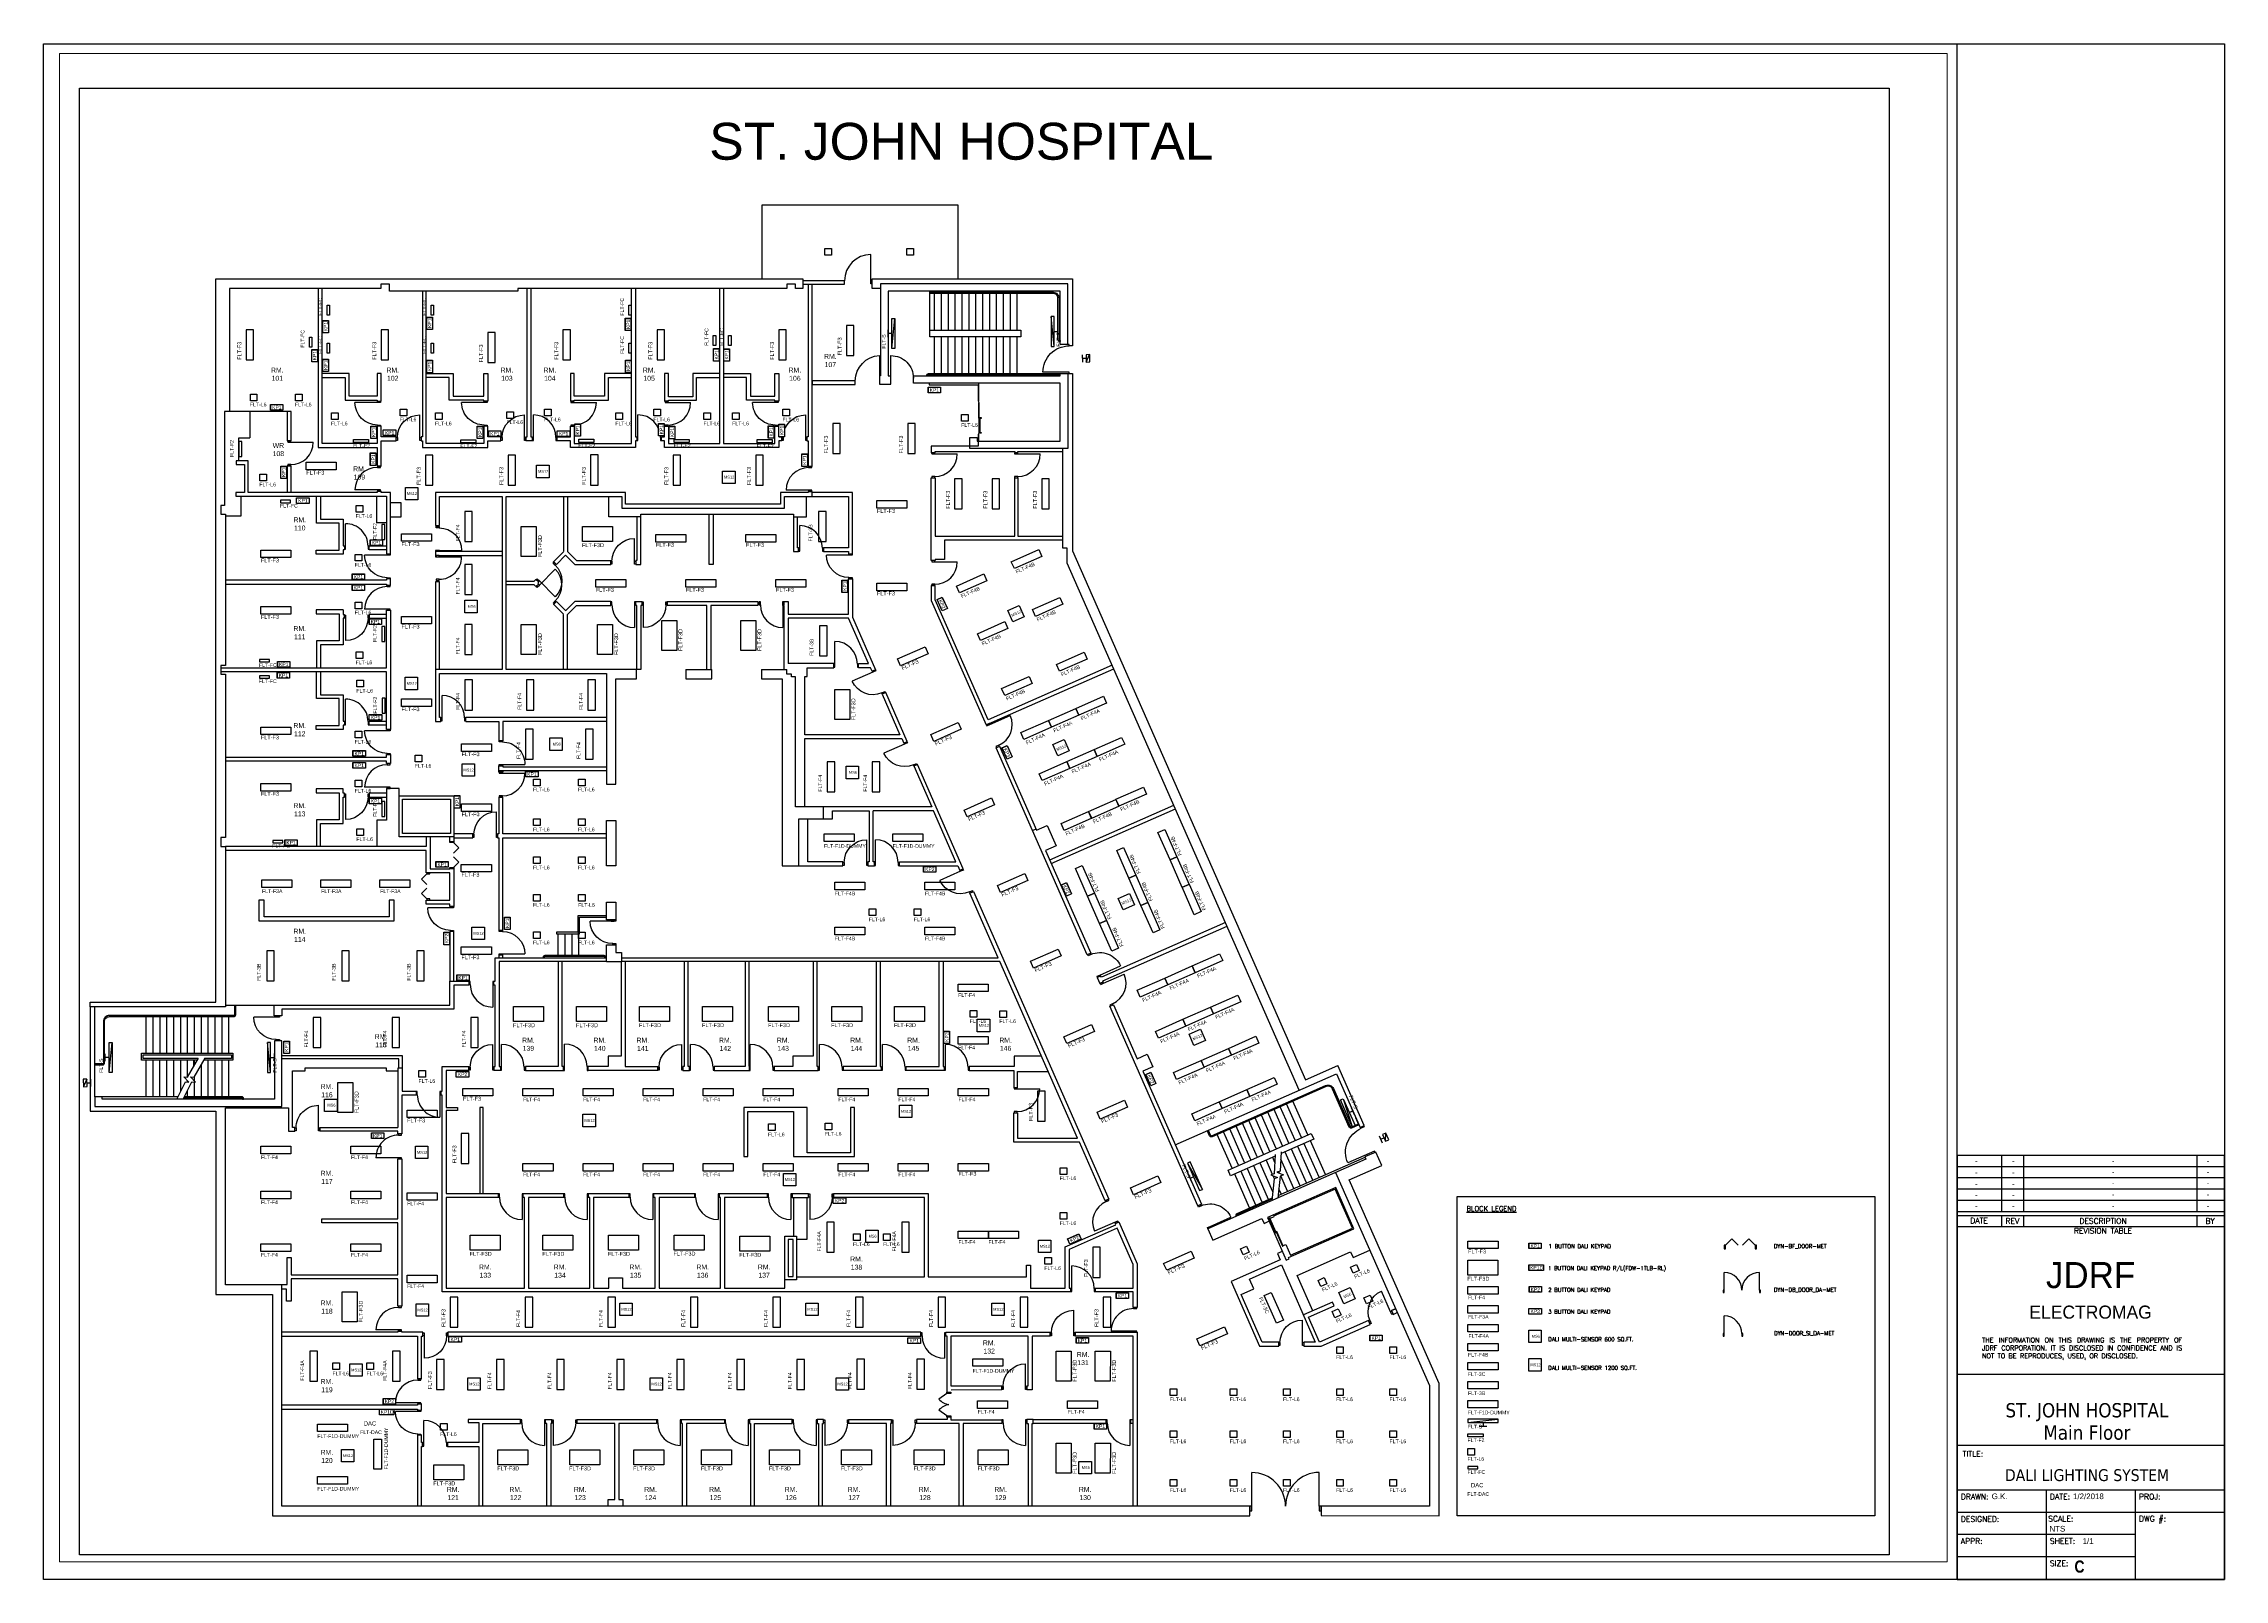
# Paper-space layout 'Layout1' of a CAD drawing. Header units: inches. Extents: x 0.4 to 24, y -0.5 to 16.
# The model-space entities are those that its viewports show. They can reach past a viewport. Long polylines and large blocks are cut down to what shows.
import ezdxf
from ezdxf.enums import TextEntityAlignment as Align

# ---------------------------------------------------------------- set-up
doc = ezdxf.new("R2010")
doc.units = ezdxf.units.IN
doc.header["$MEASUREMENT"] = 0
doc.set_wipeout_variables(frame=1)
doc.layers.get('0').update_dxf_attribs({"color": 255})
for name, color, linetype in [('FLT- Fixtures', 90, 'Continuous'), ('FLT- Peripherals', 170, 'Continuous'), ('FLT-DRAWING', 7, 'Continuous'), ('FLT-NOTES', 7, 'Continuous'), ('FLT-TEXT', 7, 'Continuous'), ('NOTE', 2, 'Continuous')]:
    doc.layers.add(name, color=color, linetype=linetype)
doc.styles.add('arrial', font='ARIALNB.TTF')
doc.styles.add('RGVTXT', font='simplex.shx', dxfattribs={"height": 9})
doc.styles.add('romans', font='romans.shx')
doc.styles.get("Standard").update_dxf_attribs({"font": 'arial.ttf'})
doc.styles.add('Style-Tahoma', font='tahoma.ttf')

# ---------------------------------------------------------------- blocks, each defined once
blk = doc.blocks.new('TITLE BLOCK')
for p, q in [((-1.917, 3.044), (0, 3.044)), ((-1.599, 3.044), (-1.599, 2.963)), ((-1.44, 3.044), (-1.44, 2.963)), ((-0.197, 3.044), (-0.197, 2.963)), ((-1.917, 2.963), (0, 2.963)), ((-1.917, 2.963), (0, 2.963)), ((-1.917, 2.882), (0, 2.882)), ((-1.917, 2.882), (0, 2.882)), ((-1.599, 2.963), (-1.599, 2.882)), ((-1.599, 2.882), (-1.599, 2.801)), ((-1.44, 2.963), (-1.44, 2.882)), ((-1.44, 2.882), (-1.44, 2.801)), ((-0.197, 2.963), (-0.197, 2.882)), ((-0.197, 2.882), (-0.197, 2.801)), ((-1.917, 2.801), (0, 2.801)), ((-1.917, 2.801), (0, 2.801)), ((-1.917, 2.72), (0, 2.72)), ((-1.917, 2.72), (0, 2.72)), ((-1.599, 2.801), (-1.599, 2.72)), ((-1.599, 2.72), (-1.599, 2.639)), ((-1.44, 2.801), (-1.44, 2.72)), ((-1.44, 2.72), (-1.44, 2.639)), ((-0.197, 2.801), (-0.197, 2.72)), ((-0.197, 2.72), (-0.197, 2.639)), ((-1.917, 2.639), (0, 2.639)), ((-1.917, 2.611), (0, 2.611)), ((0, 2.53), (-1.917, 2.53)), ((-1.599, 2.611), (-1.599, 2.53)), ((-1.44, 2.611), (-1.44, 2.53)), ((-0.197, 2.611), (-0.197, 2.53)), ((0, 1.47), (-1.917, 1.47)), ((0, 0.961), (-1.917, 0.961)), ((0, 0.641), (-1.917, 0.641)), ((-1.278, 0.641), (-1.278, 0)), ((-0.639, 0.641), (-0.639, 0)), ((0, 0.481), (-1.917, 0.481)), ((-0.639, 0.322), (-1.917, 0.322)), ((-0.639, 0.162), (-1.917, 0.162))]:
    blk.add_line(p, q)
at = {"linetype": 'Continuous'}
for p, q in [((-1.917, 3.044), (-1.917, 0)), ((0, 0), (0, 3.044)), ((-1.917, 0), (0, 0))]:
    blk.add_line(p, q, dxfattribs=at)
at = {"color": 1, "insert": (-1.543, 2.277), "char_height": 0.125, "width": 1.16702, "attachment_point": 1}
blk.add_mtext('\\pxqc;{\\fVineta BT|b0|i0|c0|p82;\\H1.5x;\\C5;JDRF\\fArial|b0|i0|c0|p34;\\H0.66667x; \\fVineta BT|b0|i0|c0|p82;\\H0.75x;ELECTROMAG}', dxfattribs=at)
at = {"layer": 'FLT-NOTES', "style": 'romans'}
for s, insert, char_height, width, attachment_point in [('DATE', (-1.759, 2.574), 0.0397, 0.31767, 5), ('REV', (-1.52, 2.571), 0.0397, 0.15884, 5), ('REVISION TABLE', (-0.87, 2.501), 0.03971, 1.90604, 5), ('DESCRIPTION', (-0.87, 2.571), 0.03971, 0.95302, 5), ('BY', (-0.102, 2.571), 0.0397, 0.47651, 5), ('\\pxqd;{\\H0.9238x;THE INFORMATION ON THIS DRAWING IS THE PROPERTY OF JDRF CORPORATION. IT IS DISCLOSED IN CONFIDENCE AND IS NOT TO BE REPRODUCES, USED, OR DISCLOSED.}', (-1.738, 1.734), 0.03689, 1.55502, 1), ('TITLE:', (-1.877, 0.921), 0.0399, 0.79872, 1), ('DRAWN:', (-1.89, 0.614), 0.0399, 0.79872, 1), ('DATE:', (-1.251, 0.614), 0.0399, 0.79872, 1), ('PROJ:  ', (-0.612, 0.614), 0.0399, 0.79872, 1), ('DESIGNED:       ', (-1.89, 0.453), 0.03994, 0.79872, 1), ('SCALE:', (-1.263, 0.455), 0.0399, 0.79872, 1), ('DWG #:', (-0.612, 0.455), 0.0399, 0.79872, 1), ('APPR:', (-1.89, 0.295), 0.0399, 0.79872, 1), ('SHEET:', (-1.251, 0.295), 0.0399, 0.79872, 1), ('SIZE:', (-1.251, 0.135), 0.0399, 0.79872, 1)]:
    blk.add_mtext(s, dxfattribs=dict(at, insert=insert, char_height=char_height, width=width, attachment_point=attachment_point))
at = {"layer": 'FLT-NOTES', "linetype": 'Continuous', "lineweight": 40, "insert": (-1.012, 0.919), "char_height": 0.09375, "attachment_point": 2, "rotation": 360, "line_spacing_factor": 0.9, "style": 'Style-Tahoma'}
blk.add_mtext('{\\fArial|b0|i0|c0|p34;\\H1.00001x;\\P\\H0.39164x;\\P} ', dxfattribs=at)
at = {"layer": 'FLT-NOTES', "linetype": 'Continuous'}
for tag, p in [('REVISION_DATE5', (-1.779, 3.002)), ('REVISION_REVISION5', (-1.513, 3.002)), ('REVISION_DESCRIPTION5', (-0.798, 3.004)), ('REVISION_BY5', (-0.117, 3.004)), ('REVISION_DATE4', (-1.779, 2.921)), ('REVISION_DATE3', (-1.779, 2.84)), ('REVISION_REVISION4', (-1.513, 2.921)), ('REVISION_REVISION3', (-1.513, 2.84)), ('REVISION_DESCRIPTION4', (-0.798, 2.923)), ('REVISION_DESCRIPTION3', (-0.798, 2.842)), ('REVISION_BY4', (-0.117, 2.923)), ('REVISION_BY3', (-0.117, 2.842)), ('REVISION_DATE2', (-1.779, 2.759)), ('REVISION_DATE1', (-1.779, 2.678)), ('REVISION_REVISION2', (-1.513, 2.759)), ('REVISION_REVISION1', (-1.513, 2.678)), ('REVISION_DESCRIPTION2', (-0.798, 2.761)), ('REVISION_DESCRIPTION1', (-0.798, 2.68)), ('REVISION_BY2', (-0.117, 2.761)), ('REVISION_BY1', (-0.117, 2.68))]:
    blk.add_attdef(tag, text='', height=0.0399, dxfattribs=at).set_placement(p, align=Align.MIDDLE_CENTER)
at = {"layer": 'FLT-NOTES', "linetype": 'Continuous', "style": 'Style-Tahoma'}
for tag, height, p in [('PROJECT_NAME', 0.102, (-0.986, 1.214)), ('PROJECT_SUBNAME', 0.102, (-0.986, 1.053)), ('DRAWING_TYPE', 0.085, (-0.986, 0.749))]:
    blk.add_attdef(tag, text='', height=height, dxfattribs=at).set_placement(p, align=Align.MIDDLE_CENTER)
at = {"layer": 'FLT-NOTES', "linetype": 'Continuous'}
for tag, p in [('DRAWN_BY', (-1.669, 0.576)), ('DRAWN_DATE', (-1.085, 0.576)), ('DRAWING_SCALE', (-1.254, 0.344)), ('DRAWING_SHEET', (-1.017, 0.255))]:
    blk.add_attdef(tag, p, '', height=0.0406, dxfattribs=at)
at = {"layer": 'FLT-NOTES', "linetype": 'Continuous', "style": 'arrial'}
blk.add_attdef('DRAWING_NUMBER', text='', height=0.113, dxfattribs=at).set_placement((-0.341, 0.193), align=Align.CENTER)
blk.add_attdef('DRAWING_SIZE', (-1.075, 0.049), '', height=0.0871, dxfattribs=at)
blk = doc.blocks.new('A$C52F77E67')
blk.add_lwpolyline([(0, 16.547), (23.492, 16.547), (23.492, 0), (0, 0)], close=True)
at = {"layer": 'FLT-DRAWING', "color": 7}
blk.add_line((20.613, 0), (20.613, 16.547), dxfattribs=at)
at = {"layer": 'FLT-NOTES', "color": 7}
ref = blk.add_blockref('TITLE BLOCK', (23.492, 0), dxfattribs=dict(at, xscale=1.502001253648936, yscale=1.502001253648936, zscale=1.502001253648936))
ref.add_attrib('DRAWING_TYPE', 'DALI LIGHTING SYSTEM', dxfattribs={"linetype": 'Continuous', "height": 0.12772, "style": 'Style-Tahoma'}).set_placement((22.012, 1.124), align=Align.MIDDLE_CENTER)
ref.add_attrib('DRAWN_BY', 'G.K.', (20.985, 0.865), dxfattribs={"linetype": 'Continuous', "height": 0.0609})
ref.add_attrib('DRAWN_DATE', '1/2/2018', (21.862, 0.865), dxfattribs={"linetype": 'Continuous', "height": 0.0609})
ref.add_attrib('DRAWING_SCALE', 'NTS', (21.608, 0.516), dxfattribs={"linetype": 'Continuous', "height": 0.0609})
ref.add_attrib('DRAWING_SHEET', '1/1', (21.965, 0.383), dxfattribs={"linetype": 'Continuous', "height": 0.0609})
ref.add_attrib('DRAWING_SIZE', 'C', (21.877, 0.073), dxfattribs={"linetype": 'Continuous', "height": 0.131, "style": 'arrial'})
ref.add_attrib('REVISION_DATE1', '-', dxfattribs={"linetype": 'Continuous', "height": 0.06}).set_placement((20.82, 4.022), align=Align.MIDDLE_CENTER)
ref.add_attrib('REVISION_REVISION1', '-', dxfattribs={"linetype": 'Continuous', "height": 0.06}).set_placement((21.219, 4.022), align=Align.MIDDLE_CENTER)
ref.add_attrib('REVISION_DESCRIPTION1', '-', dxfattribs={"linetype": 'Continuous', "height": 0.06}).set_placement((22.294, 4.026), align=Align.MIDDLE_CENTER)
ref.add_attrib('REVISION_BY1', '-', dxfattribs={"linetype": 'Continuous', "height": 0.06}).set_placement((23.316, 4.026), align=Align.MIDDLE_CENTER)
ref.add_attrib('REVISION_DATE2', '-', dxfattribs={"linetype": 'Continuous', "height": 0.06}).set_placement((20.82, 4.144), align=Align.MIDDLE_CENTER)
ref.add_attrib('REVISION_REVISION2', '-', dxfattribs={"linetype": 'Continuous', "height": 0.06}).set_placement((21.219, 4.144), align=Align.MIDDLE_CENTER)
ref.add_attrib('REVISION_DESCRIPTION2', '-', dxfattribs={"linetype": 'Continuous', "height": 0.06}).set_placement((22.294, 4.148), align=Align.MIDDLE_CENTER)
ref.add_attrib('REVISION_BY2', '-', dxfattribs={"linetype": 'Continuous', "height": 0.06}).set_placement((23.316, 4.148), align=Align.MIDDLE_CENTER)
ref.add_attrib('REVISION_DATE3', '-', dxfattribs={"linetype": 'Continuous', "height": 0.06}).set_placement((20.82, 4.265), align=Align.MIDDLE_CENTER)
ref.add_attrib('REVISION_REVISION3', '-', dxfattribs={"linetype": 'Continuous', "height": 0.06}).set_placement((21.219, 4.265), align=Align.MIDDLE_CENTER)
ref.add_attrib('REVISION_DESCRIPTION3', '-', dxfattribs={"linetype": 'Continuous', "height": 0.06}).set_placement((22.294, 4.269), align=Align.MIDDLE_CENTER)
ref.add_attrib('REVISION_BY3', '-', dxfattribs={"linetype": 'Continuous', "height": 0.06}).set_placement((23.316, 4.269), align=Align.MIDDLE_CENTER)
ref.add_attrib('REVISION_DATE4', '-', dxfattribs={"linetype": 'Continuous', "height": 0.06}).set_placement((20.82, 4.387), align=Align.MIDDLE_CENTER)
ref.add_attrib('REVISION_REVISION4', '-', dxfattribs={"linetype": 'Continuous', "height": 0.06}).set_placement((21.219, 4.387), align=Align.MIDDLE_CENTER)
ref.add_attrib('REVISION_DESCRIPTION4', '-', dxfattribs={"linetype": 'Continuous', "height": 0.06}).set_placement((22.294, 4.391), align=Align.MIDDLE_CENTER)
ref.add_attrib('REVISION_BY4', '-', dxfattribs={"linetype": 'Continuous', "height": 0.06}).set_placement((23.316, 4.391), align=Align.MIDDLE_CENTER)
ref.add_attrib('REVISION_DATE5', '-', dxfattribs={"linetype": 'Continuous', "height": 0.06}).set_placement((20.82, 4.509), align=Align.MIDDLE_CENTER)
ref.add_attrib('REVISION_REVISION5', '-', dxfattribs={"linetype": 'Continuous', "height": 0.06}).set_placement((21.219, 4.509), align=Align.MIDDLE_CENTER)
ref.add_attrib('REVISION_DESCRIPTION5', '-', dxfattribs={"linetype": 'Continuous', "height": 0.06}).set_placement((22.294, 4.513), align=Align.MIDDLE_CENTER)
ref.add_attrib('REVISION_BY5', '-', dxfattribs={"linetype": 'Continuous', "height": 0.06}).set_placement((23.316, 4.513), align=Align.MIDDLE_CENTER)
ref.add_attrib('PROJECT_NAME', 'ST. JOHN HOSPITAL', dxfattribs={"linetype": 'Continuous', "height": 0.15327, "style": 'Style-Tahoma'}).set_placement((22.011, 1.823), align=Align.MIDDLE_CENTER)
ref.add_attrib('PROJECT_SUBNAME', 'Main Floor', dxfattribs={"linetype": 'Continuous', "height": 0.1533, "style": 'Style-Tahoma'}).set_placement((22.011, 1.582), align=Align.MIDDLE_CENTER)
blk = doc.blocks.new('DYN-DOOR_SI_DA-MET')
at = {"layer": 'FLT-DRAWING'}
blk.add_line((0, 62.5), (0, 977.5), dxfattribs=at)
for points in [[(0, 62.5), (-50, 62.5), (-50, -62.5), (0, -62.5)], [(965, 62.5), (915, 62.5), (915, -62.5), (965, -62.5)]]:
    blk.add_lwpolyline(points, close=True, dxfattribs=at)
blk.add_arc((0, 62.5), 915, 0, 90, dxfattribs=at)
blk = doc.blocks.new('DYN-DB_DOOR_DA-MET')
at = {"layer": 'FLT-DRAWING'}
for p, q in [((0, 62.5), (0, 977.5)), ((1830, 62.5), (1830, 977.5))]:
    blk.add_line(p, q, dxfattribs=at)
for points in [[(0, 62.5), (-50, 62.5), (-50, -62.5), (0, -62.5)], [(1880, 62.5), (1830, 62.5), (1830, -62.5), (1880, -62.5)]]:
    blk.add_lwpolyline(points, close=True, dxfattribs=at)
for centre, start, end in [((0, 62.5), 0, 90), ((1830, 62.5), 90, 180)]:
    blk.add_arc(centre, 915, start, end, dxfattribs=at)
blk = doc.blocks.new('DYN-BF_DOOR-MET')
at = {"layer": 'FLT-DRAWING'}
for p, q in [((205, 58), (421, 274)), ((421, 274), (637, 58)), ((1004, 278), (789, 62)), ((1220, 62), (1004, 278))]:
    blk.add_line(p, q, dxfattribs=at)
for points in [[(205, 58), (155, 58), (155, -67), (205, -67)], [(1270, 62), (1220, 62), (1220, -62), (1270, -62)]]:
    blk.add_lwpolyline(points, close=True, dxfattribs=at)
blk = doc.blocks.new('FLT-F3')
at = {"layer": 'FLT- Fixtures'}
blk.add_lwpolyline([(0, 305), (1220, 305), (1220, 0), (0, 0)], close=True, dxfattribs=at)
blk.add_attdef('FLT-F3', text='', height=160, dxfattribs=at).set_placement((3, -193), (736, -193), align=Align.ALIGNED)
blk = doc.blocks.new('FLT-L6')
at = {"layer": 'FLT- Fixtures'}
blk.add_lwpolyline([(0, 270), (270, 270), (270, 0), (0, 0)], close=True, dxfattribs=at)
blk.add_attdef('FLT-L6', text='', height=150, dxfattribs=at).set_placement((-17, -231), (658, -231), align=Align.ALIGNED)
blk = doc.blocks.new('FLT-FC')
at = {"layer": 'FLT- Fixtures'}
blk.add_lwpolyline([(406, 0), (406, 100), (0, 100), (0, 0)], close=True, dxfattribs=at)
blk.add_attdef('FLT-FC', text='', height=150, dxfattribs=at).set_placement((-22, -199), (700, -199), align=Align.ALIGNED)
blk = doc.blocks.new('FLT-F2')
at = {"layer": 'FLT- Fixtures'}
blk.add_lwpolyline([(0, 0), (0, 127), (610, 127), (610, 0)], close=True, dxfattribs=at)
blk.add_attdef('FLT-F2', text='', height=150, dxfattribs=at).set_placement((-17, -205), (670, -205), align=Align.ALIGNED)
blk = doc.blocks.new('FLT-F3A')
at = {"layer": 'FLT- Fixtures'}
blk.add_lwpolyline([(0, 305), (1220, 305), (1220, 0), (0, 0)], close=True, dxfattribs=at)
blk.add_attdef('FLT-F3A', text='', height=150, dxfattribs=at).set_placement((9, -229), (836, -229), align=Align.ALIGNED)
blk = doc.blocks.new('FLT-F4')
at = {"layer": 'FLT- Fixtures'}
blk.add_lwpolyline([(0, 305), (1220, 305), (1220, 0), (0, 0)], close=True, dxfattribs=at)
blk.add_attdef('FLT-F4', text='', height=150, dxfattribs=at).set_placement((5, -212), (691, -212), align=Align.ALIGNED)
blk = doc.blocks.new('FLT-F4B')
at = {"layer": 'FLT- Fixtures'}
blk.add_lwpolyline([(0, 305), (1220, 305), (1220, 0), (0, 0)], close=True, dxfattribs=at)
blk.add_attdef('FLT-F4B', text='', height=150, dxfattribs=at).set_placement((0, -228), (827, -228), align=Align.ALIGNED)
blk = doc.blocks.new('FLT-F4A')
at = {"layer": 'FLT- Fixtures'}
blk.add_lwpolyline([(0, 305), (1220, 305), (1220, 0), (0, 0)], close=True, dxfattribs=at)
blk.add_attdef('FLT-F4A', text='', height=150, dxfattribs=at).set_placement((21, -236), (848, -236), align=Align.ALIGNED)
blk = doc.blocks.new('FLT-3B')
at = {"layer": 'FLT- Fixtures'}
blk.add_lwpolyline([(0, 305), (1220, 305), (1220, 0), (0, 0)], close=True, dxfattribs=at)
blk.add_attdef('FLT-3B', text='', height=150, dxfattribs=at).set_placement((1, -249), (700, -249), align=Align.ALIGNED)
blk = doc.blocks.new('FLT-3C')
at = {"layer": 'FLT- Fixtures'}
blk.add_lwpolyline([(0, 305), (1220, 305), (1220, 0), (0, 0)], close=True, dxfattribs=at)
blk.add_attdef('FLT-3C', text='', height=150, dxfattribs=at).set_placement((-3, -246), (708, -246), align=Align.ALIGNED)
blk = doc.blocks.new('FLT-KP2')
at = {"layer": 'FLT- Peripherals', "insert": (67, 184), "char_height": 144, "attachment_point": 1, "bg_fill": 3, "box_fill_scale": 1.3, "bg_fill_color": 256, "bg_fill_transparency": 0}
blk.add_mtext('KP2', dxfattribs=at)
at = {"layer": 'FLT- Peripherals'}
blk.add_lwpolyline([(0, 0), (0, 230), (506, 230), (506, 0)], close=True, dxfattribs=at)
blk = doc.blocks.new('FLT-KP1')
at = {"layer": 'FLT- Peripherals', "insert": (67, 184), "char_height": 144, "attachment_point": 1, "bg_fill": 3, "box_fill_scale": 1.3, "bg_fill_color": 256, "bg_fill_transparency": 0}
blk.add_mtext('KP1', dxfattribs=at)
at = {"layer": 'FLT- Peripherals'}
blk.add_lwpolyline([(0, 0), (0, 230), (506, 230), (506, 0)], close=True, dxfattribs=at)
blk = doc.blocks.new('FLT-KP3')
at = {"layer": 'FLT- Peripherals', "insert": (67, 184), "char_height": 144, "attachment_point": 1, "bg_fill": 3, "box_fill_scale": 1.3, "bg_fill_color": 256, "bg_fill_transparency": 0}
blk.add_mtext('KP3', dxfattribs=at)
at = {"layer": 'FLT- Peripherals'}
blk.add_lwpolyline([(0, 0), (0, 230), (506, 230), (506, 0)], close=True, dxfattribs=at)
blk = doc.blocks.new('FLT-F3D')
at = {"layer": 'FLT- Fixtures'}
blk.add_lwpolyline([(0, 610), (1219, 610), (1219, 0), (0, 0)], close=True, dxfattribs=at)
blk.add_attdef('FLT-F3D', text='', height=160, dxfattribs=at).set_placement((-25, -227), (869, -227), align=Align.ALIGNED)
blk = doc.blocks.new('FLT-F1D')
at = {"layer": 'FLT- Fixtures'}
blk.add_lwpolyline([(0, 0), (0, 305), (1219, 305), (1219, 0)], close=True, dxfattribs=at)
blk.add_attdef('FLT-F1D-DUMMY', text='', height=150, dxfattribs=at).set_placement((-5, -262), (1695, -262), align=Align.ALIGNED)
blk = doc.blocks.new('FLT-S')
at = {"layer": 'FLT- Fixtures'}
for points in [[(0, 0), (1220, 0), (1220, 125), (0, 125), (0, 0), (1219, 125)], [(610, 0), (610, -152)], [(458, -152), (763, -152)]]:
    blk.add_lwpolyline(points, dxfattribs=at)
blk.add_attdef('FLT-S', text='', height=150, dxfattribs=at).set_placement((-8, -249), (574, -249), align=Align.ALIGNED)
blk = doc.blocks.new('FLT-DMS12')
at = {"layer": 'FLT- Peripherals'}
blk.add_lwpolyline([(0, 504), (504, 504), (504, 0), (0, 0)], close=True, dxfattribs=at)
at = {"layer": 'FLT- Peripherals', "insert": (57, 313), "char_height": 114.8, "attachment_point": 1}
blk.add_mtext('MS12', dxfattribs=at)
blk = doc.blocks.new('FLT-MS6')
at = {"layer": 'FLT- Peripherals'}
blk.add_lwpolyline([(0, 504), (504, 504), (504, 0), (0, 0)], close=True, dxfattribs=at)
at = {"layer": 'FLT- Peripherals', "insert": (111, 313), "char_height": 114.8, "attachment_point": 1}
blk.add_mtext('MS6', dxfattribs=at)
blk = doc.blocks.new('FLT-DAC')
blk.add_wipeout([(0, 384), (700, 384), (700, 0), (0, 0)]).dxf.layer = 'FLT- Fixtures'
at = {"layer": 'FLT- Fixtures', "insert": (122, 276), "char_height": 171.6, "attachment_point": 1, "bg_fill": 2}
blk.add_mtext('DAC', dxfattribs=at)
at = {"layer": 'FLT- Fixtures'}
blk.add_attdef('FLT-DAC', text='', height=150, dxfattribs=at).set_placement((-25, -243), (860, -243), align=Align.ALIGNED)
blk = doc.blocks.new('FLT-KP1D')
at = {"layer": 'FLT- Peripherals', "insert": (52, 184), "char_height": 144, "attachment_point": 1, "bg_fill": 3, "box_fill_scale": 1.3, "bg_fill_color": 256, "bg_fill_transparency": 0}
blk.add_mtext('KP1D', dxfattribs=at)
at = {"layer": 'FLT- Peripherals'}
blk.add_lwpolyline([(0, 0), (0, 230), (591, 230), (591, 0)], close=True, dxfattribs=at)

msp = doc.modelspace()

# ---------------------------------------------------------------- linework, layer by layer
for p, q in [((34730, 51277), (34730, 49786)), ((35010, 51277), (35010, 49786)), ((35290, 51277), (35290, 49786)), ((35570, 51277), (35570, 49786)), ((35850, 51277), (35850, 49786)), ((36130, 51277), (36130, 49786)), ((36410, 51277), (36410, 49786)), ((36690, 51277), (36690, 49786)), ((36970, 51277), (36970, 49786)), ((37250, 51277), (37250, 49786)), ((37530, 51277), (37530, 49786)), ((37810, 51277), (37810, 49786)), ((38090, 51277), (38090, 49786)), ((34727, 49506), (34727, 48015)), ((35007, 49506), (35007, 48015)), ((35287, 49506), (35287, 48015)), ((35567, 49506), (35567, 48015)), ((35847, 49506), (35847, 48015)), ((36127, 49506), (36127, 48015)), ((36407, 49506), (36407, 48015)), ((36687, 49506), (36687, 48015)), ((36967, 49506), (36967, 48015)), ((37247, 49506), (37247, 48015)), ((37527, 49506), (37527, 48015)), ((37807, 49506), (37807, 48015)), ((38087, 49506), (38087, 48015)), ((6918, 46480), (6918, 45406)), ((16423, 45440), (16423, 45170)), ((12088, 45170), (11209, 45170)), ((19668, 43020), (19668, 40780)), ((21583, 40255), (21583, 40415)), ((10708, 38410), (9608, 38410)), ((19748, 38382), (19377, 38752)), ((19668, 35987), (19668, 38230)), ((12478, 37275), (12478, 38071)), ((24638, 35983), (25696, 35983)), ((27704, 35983), (28738, 35983)), ((21410, 34040), (15693, 34040)), ((15693, 33880), (15693, 34040)), ((17198, 33095), (17038, 33095)), ((33896, 32068), (34043, 32133)), ((21410, 31870), (17038, 31870)), ((39420, 28256), (44465, 30477)), ((39485, 28110), (44530, 30331)), ((15048, 26610), (15048, 27730)), ((31021, 28009), (31021, 28169)), ((14248, 26610), (14248, 26616)), ((15048, 26350), (15208, 26350)), ((19437, 25242), (19437, 24363)), ((19717, 25242), (19717, 24363)), ((19998, 25242), (19998, 24363)), ((20279, 25242), (20279, 24363)), ((27204, 19850), (27204, 24117)), ((29968, 19850), (29968, 24117)), ((2710, 20391), (2710, 21882)), ((2990, 20391), (2990, 21882)), ((3270, 20391), (3270, 21882)), ((3550, 20391), (3550, 21882)), ((3830, 20391), (3830, 21882)), ((4110, 20391), (4110, 21882)), ((4390, 20391), (4390, 21882)), ((4670, 20391), (4670, 21882)), ((4950, 20391), (4950, 21882)), ((5230, 20391), (5230, 21882)), ((5510, 20391), (5510, 21882)), ((5790, 20391), (5790, 21882)), ((6070, 20391), (6070, 21882)), ((941, 19965), (617, 19965)), ((2707, 18620), (2707, 20111)), ((2987, 18620), (2987, 20111)), ((3267, 18620), (3267, 20111)), ((3547, 18620), (3547, 20111)), ((3827, 18620), (3827, 20111)), ((4107, 18851), (4107, 20111)), ((4387, 19423), (4387, 20111)), ((4639, 19861), (4639, 20111)), ((4667, 19910), (4667, 20111)), ((4947, 18620), (4947, 19932)), ((5227, 18620), (5227, 20111)), ((5507, 18620), (5507, 20111)), ((5787, 18620), (5787, 20111)), ((6067, 18620), (6067, 20111)), ((27204, 19850), (27254, 19850)), ((4387, 19224), (4387, 19278)), ((4387, 18620), (4387, 18877)), ((4667, 19265), (4667, 19445)), ((4667, 18620), (4667, 19223)), ((48368, 16405), (47767, 17769)), ((48624, 16517), (48023, 17882)), ((48880, 16630), (48280, 17995)), ((49137, 16743), (48536, 18108)), ((49393, 16856), (48792, 18220)), ((49649, 16969), (49049, 18333)), ((49906, 17081), (49305, 18446)), ((12938, 17112), (12938, 17220)), ((46830, 15728), (46230, 17092)), ((47087, 15840), (46486, 17205)), ((47343, 15953), (46742, 17318)), ((47599, 16066), (46998, 17431)), ((47855, 16179), (47255, 17544)), ((48112, 16292), (47511, 17656)), ((48477, 15469), (48227, 16037)), ((48570, 15952), (48483, 16149)), ((49340, 14898), (48816, 16089)), ((49597, 15010), (48996, 16375)), ((49853, 15123), (49252, 16488)), ((50109, 15236), (49508, 16601)), ((50365, 15349), (49765, 16713)), ((50622, 15462), (50021, 16826)), ((47546, 14108), (46946, 15473)), ((47803, 14221), (47202, 15585)), ((48059, 14334), (47458, 15698)), ((48315, 14446), (47715, 15811)), ((48485, 14755), (47971, 15924)), ((48554, 15294), (48504, 15408)), ((48765, 15509), (48733, 15581)), ((49084, 14785), (48811, 15406)), ((28958, 14690), (29618, 14690)), ((29008, 14530), (29008, 12957)), ((48828, 14672), (48733, 14888)), ((53309, 9936), (53475, 10009)), ((53544, 9854), (53544, 9854)), ((53545, 9850), (53545, 9850)), ((14965, 8890), (14965, 9050)), ((35248, 6618), (35248, 8890)), ((35245, 6568), (34921, 6329)), ((35245, 5653), (34921, 5891))]:
    msp.add_line(p, q)
for points in [[(73531, 0), (0, 0), (0, 59616), (73531, 59616)], [(30280, 53098), (30550, 53098), (30550, 52828), (30280, 52828)], [(33616, 53098), (33886, 53098), (33886, 52828), (33616, 52828)], [(31518, 47728), (29766, 47728), (29766, 47568), (31518, 47568)], [(36553, 46208), (36553, 46846), (36522, 46846), (36522, 46208)], [(15072, 29320), (13126, 29320), (13126, 30719), (15072, 30719)], [(21787, 28005), (21410, 28005), (21410, 29849), (21787, 29849)], [(21787, 25812), (21410, 25812), (21410, 26531), (21787, 26531)], [(21727, 25794), (21727, 25744), (21602, 25744), (21602, 25794)], [(21787, 24797), (21787, 24490), (22027, 24490), (22027, 24113), (21410, 24113), (21410, 24797)], [(20673, 19853), (20623, 19853), (20623, 19688), (20673, 19688)], [(52175, 17441), (52195, 17396), (52081, 17345), (52061, 17391)], [(48267, 13710), (49024, 11989), (49146, 12043), (49126, 12090), (51780, 13258), (51043, 14932)], [(48342, 13680), (48599, 13096), (48628, 13109), (48371, 13693)], [(28997, 12821), (28788, 12821), (28788, 11321), (28997, 11321)], [(48884, 12545), (48913, 12558), (48655, 13142), (48626, 13129)], [(35245, 6568), (35245, 6618), (35410, 6618), (35410, 6568)], [(35245, 5603), (35245, 5653), (35410, 5653), (35410, 5603)], [(38753, 5510), (41709, 5510), (41709, 5350), (38753, 5350)]]:
    msp.add_lwpolyline(points, close=True)
for points in [[(35707, 51861), (35707, 54859), (27717, 54859), (27717, 51861)], [(32204, 51661), (32154, 51661), (32154, 52856)], [(427, 22276), (427, 22466), (5532, 22466), (5532, 51861), (29395, 51861), (29395, 51469), (29096, 51469), (29096, 51655), (28738, 51655), (28738, 51469), (17812, 51469), (17812, 51361), (12596, 51361), (12596, 51655), (12238, 51655), (12238, 51469), (6091, 51469), (6091, 46480)], [(9698, 51469), (9698, 45010), (12088, 45010), (12088, 44255), (12248, 44255), (12248, 45280), (12863, 45280), (12863, 45440), (12248, 45440), (12248, 45875), (12088, 45875), (12088, 45170), (9858, 45170), (9858, 51469)], [(18343, 51469), (18343, 45440), (18393, 45440), (18393, 45280), (18133, 45280), (18133, 45440), (18183, 45440), (18183, 51469)], [(22588, 51473), (22588, 45440), (22638, 45440), (22638, 45280), (22588, 45280), (22588, 45010), (19943, 45010), (19943, 45280), (19408, 45280), (19408, 45440), (19943, 45440), (19943, 45875), (20103, 45875), (20103, 45170), (22428, 45170), (22428, 51473)], [(26170, 51473), (26170, 45170), (28248, 45170), (28248, 45875), (28408, 45875), (28408, 45440), (28541, 45440), (28541, 45280), (28408, 45280), (28408, 45010), (23773, 45010), (23773, 45280), (23653, 45280), (23653, 45440), (23773, 45440), (23773, 45875), (23933, 45875), (23933, 45170), (26010, 45170), (26010, 51473)], [(29395, 51653), (31084, 51653), (31084, 51786), (29395, 51786)], [(29606, 51653), (29606, 45440), (29556, 45440), (29556, 45280), (29606, 45280), (29606, 44245), (29766, 44245), (29766, 51653)], [(32154, 51786), (32204, 51786)], [(32552, 51469), (32204, 51469), (32204, 51861), (40342, 51861), (40342, 49143), (40217, 49143), (40217, 49193), (39852, 49193), (39852, 51371), (32852, 51371), (32852, 47921), (32967, 47921)], [(40152, 49193), (40152, 51671), (32552, 51671), (32552, 47921), (32505, 47921)], [(13928, 51350), (13928, 45440), (13878, 45440), (13878, 45280), (13928, 45280), (13928, 45010), (16583, 45010), (16583, 45280), (17118, 45280), (17118, 45440), (16583, 45440), (16583, 45875), (16423, 45875), (16423, 45170), (14088, 45170), (14088, 51350)], [(34548, 49786), (38242, 49786), (38242, 49506), (34548, 49506), (34548, 51371)], [(40745, 48784), (40751, 48479)], [(40904, 48485), (41054, 48488), (41047, 48788), (40897, 48785), (40904, 48485), (41045, 48787)], [(9858, 47855), (10793, 47855), (10793, 46940), (12088, 46940), (12088, 46890), (12248, 46890), (12248, 48015), (12088, 48015), (12088, 47100), (10953, 47100), (10953, 48015), (9858, 48015)], [(14088, 48015), (15183, 48015), (15183, 47100), (16423, 47100), (16423, 48015), (16583, 48015), (16583, 46890), (16423, 46890), (16423, 46940), (15023, 46940), (15023, 47855), (14088, 47855)], [(22428, 48015), (21333, 48015), (21333, 47100), (20103, 47100), (20103, 48015), (19943, 48015), (19943, 46890), (20103, 46890), (20103, 46940), (21493, 46940), (21493, 47855), (22428, 47855)], [(26010, 48015), (24915, 48015), (24915, 47070), (23933, 47070), (23933, 48015), (23773, 48015), (23773, 46890), (23933, 46890), (23933, 46940), (25075, 46940), (25075, 47855), (26010, 47855)], [(26170, 48015), (27265, 48015), (27265, 47100), (28248, 47100), (28248, 48015), (28408, 48015), (28408, 46890), (28248, 46890), (28248, 46940), (27105, 46940), (27105, 47855), (26170, 47855)], [(40152, 48021), (40152, 44971), (36177, 44971), (36177, 45416), (36477, 45416), (36477, 45271), (39852, 45271), (39852, 47621), (33882, 47621), (33882, 47921), (39852, 47921), (39852, 48021), (40342, 48021), (40342, 40816), (49811, 19307), (51133, 19889)], [(40901, 48635), (40748, 48632)], [(34523, 47621), (34523, 47565), (36508, 47565), (36508, 46890), (36546, 46890), (36546, 47621)], [(8433, 46480), (8433, 45280), (8598, 45280), (8598, 46480), (5890, 46480), (5890, 42655), (5738, 42655), (5738, 42297), (5924, 42297), (5924, 36155), (5738, 36155), (5738, 35797), (5924, 35797), (5924, 34912), (5925, 29155), (5738, 29155), (5738, 28797), (5924, 28797), (5924, 22276), (427, 22276), (427, 18036), (5532, 18036), (5532, 10591), (7832, 10591), (7832, 1591), (47557, 1591), (47557, 1981), (47557, 1981), (46739, 1983), (46739, 1983), (8224, 1983), (8224, 10987), (8435, 10987), (8435, 12087), (8595, 12087), (8595, 11382), (12938, 11382), (12938, 13501), (9838, 13501), (9838, 13661), (12938, 13661), (12938, 16097), (13098, 16097), (13098, 10115), (12938, 10115), (12938, 11222), (8595, 11222), (8595, 10982), (8595, 10314), (8410, 10314), (8410, 10803), (8224, 10803)], [(36591, 45627), (36633, 45627), (36633, 45589), (36560, 45589), (36560, 46227), (36633, 46227), (36633, 46189), (36591, 46189)], [(36591, 45589), (36591, 46227)], [(6466, 44472), (6466, 45406), (6918, 45406)], [(36546, 45271), (36546, 45550), (36508, 45550), (36508, 45065), (34608, 45065), (34608, 44800), (34768, 44800), (34768, 44850), (37998, 44850), (37998, 44800), (38123, 44800), (38123, 44850), (39950, 44850)], [(6351, 43190), (6351, 43030), (12478, 43030), (12478, 40685), (12638, 40685), (12638, 43190), (12248, 43190), (12248, 43240), (12088, 43240), (12088, 43190), (6846, 43190), (6846, 44472), (6366, 44472), (6366, 44322), (6696, 44322), (6696, 43190), (6351, 43190)], [(49563, 18897), (40136, 40311), (40136, 40915), (39950, 40915), (39950, 44971)], [(8598, 43190), (8598, 44265), (8438, 44265), (8438, 43190)], [(39950, 41251), (35148, 41251), (35148, 40466), (34768, 40466), (34768, 40416), (34608, 40416), (34608, 43785), (34768, 43785), (34768, 41411), (37998, 41411), (37998, 43785), (38123, 43785), (38123, 41411), (39950, 41411)], [(6548, 43030), (6548, 42227), (5924, 42227)], [(9793, 43030), (9793, 42095), (10708, 42095), (10708, 41019), (10758, 41019), (10758, 40859), (10708, 40859), (10708, 40680), (9608, 40680), (9608, 40840), (10548, 40840), (10548, 41935), (9633, 41935), (9633, 43030)], [(12478, 41954), (12078, 41954), (12078, 43030)], [(12638, 42200), (13068, 42200), (13068, 42760), (12638, 42760)], [(29766, 43020), (29766, 43230), (29606, 43230), (29606, 43180), (28488, 43180), (28488, 42710), (22188, 42710), (22188, 43180), (14468, 43180), (14468, 41845), (14628, 41845), (14628, 43020), (17178, 43020), (17178, 35987), (14468, 35987)], [(22648, 35987), (22648, 38595), (22598, 38595), (22598, 38755), (22858, 38755), (22858, 38595), (22808, 38595), (22808, 35987), (17338, 35987), (17338, 43020), (22028, 43020), (22028, 42551), (28648, 42551), (28648, 43020), (31248, 43020), (31248, 40940), (30233, 40940), (30233, 40780), (31248, 40780), (31248, 40692), (31408, 40692), (31408, 43180), (29766, 43180)], [(19828, 43020), (19828, 40780), (20193, 40415), (21583, 40415)], [(22808, 42200), (21508, 42200), (21508, 43020)], [(29008, 42200), (29538, 42200), (29538, 43020)], [(22648, 42200), (22648, 40415), (22598, 40415), (22598, 40255), (22808, 40255), (22808, 42299), (29008, 42299), (29008, 40780), (29218, 40780), (29218, 40940), (29168, 40940), (29168, 42200)], [(25748, 42299), (25748, 40255), (25588, 40255), (25588, 42299)], [(12478, 40859), (11773, 40859), (11773, 41019), (12478, 41019)], [(17178, 40780), (14628, 40780), (14628, 40830), (14468, 40830), (14468, 40570), (14628, 40570), (14628, 40620), (17178, 40620)], [(19668, 40775), (19264, 40372), (19377, 40259), (19750, 40632), (20127, 40255), (21583, 40255)], [(5924, 39460), (12478, 39460), (12478, 39410), (12638, 39410), (12638, 39670), (12478, 39670), (12478, 39620), (5924, 39620)], [(14628, 35987), (14628, 39555), (14468, 39555), (14468, 33880), (14678, 33880), (14678, 34040), (14628, 34040), (14628, 35827), (21410, 35827), (21410, 31323), (21787, 31323), (21787, 35606), (22630, 35606), (22630, 35983)], [(17338, 39585), (18478, 39585), (18546, 39654), (18660, 39541), (18624, 39505), (18660, 39470), (18546, 39357), (18478, 39425), (17338, 39425)], [(28628, 35987), (28628, 38595), (28578, 38595), (28578, 38755), (28788, 38755), (28788, 38240), (31248, 38240), (31248, 39677), (31408, 39677), (31408, 38119), (32349, 35982), (32202, 35917), (32139, 36060), (31658, 36060), (31658, 36240), (32060, 36240), (31250, 38080), (28788, 38080), (28788, 36240)], [(41960, 36169), (36915, 33948), (34768, 38825), (34768, 39401), (34608, 39401), (34608, 38792), (36833, 33737), (42024, 36022)], [(5738, 36060), (12478, 36060), (12478, 38395), (12638, 38395), (12638, 33545), (12478, 33545), (12478, 35900), (5738, 35900)], [(9608, 38410), (9608, 38250), (10548, 38250), (10548, 37155), (9633, 37155), (9633, 36060)], [(10708, 38410), (10708, 38231), (10758, 38231), (10758, 38071), (10708, 38071), (10708, 36995), (9793, 36995), (9793, 36060)], [(12478, 38231), (11773, 38231), (11773, 38071), (12478, 38071)], [(19377, 38752), (19264, 38639), (19668, 38235)], [(19828, 35987), (19828, 38230), (20193, 38595), (21583, 38595), (21583, 38755), (20127, 38755), (19748, 38377)], [(25488, 35987), (25488, 38595), (23873, 38595), (23873, 38755), (27563, 38755), (27563, 38595), (25648, 38595), (25648, 35987)], [(9793, 35900), (9793, 34965), (10708, 34965), (10708, 33889), (10758, 33889), (10758, 33729), (10708, 33729), (10708, 33550), (9608, 33550), (9608, 33710), (10548, 33710), (10548, 34805), (9633, 34805), (9633, 35900)], [(24638, 35983), (24638, 35606), (25696, 35606), (25696, 35983)], [(27704, 35983), (27704, 35606), (28547, 35606), (28547, 28009), (31021, 28009)], [(29094, 35696), (28924, 35696), (28924, 35797), (28738, 35797), (28738, 35983)], [(33896, 32068), (34627, 30409), (29465, 30409), (29465, 33180), (33407, 33180), (33488, 32997), (33634, 33062), (32757, 35053), (32611, 34988), (33337, 33340), (29465, 33340), (29465, 35700), (29568, 35700), (29568, 36060), (30643, 36060), (30643, 36240), (28788, 36240)], [(29227, 28009), (29227, 29915), (30232, 29915), (30232, 30405), (29094, 30405), (29094, 35696)], [(12478, 33729), (11773, 33729), (11773, 33889), (12478, 33889)], [(15693, 33880), (17038, 33880), (17038, 33095)], [(21410, 33880), (17198, 33880), (17198, 33095)], [(38722, 29446), (37242, 32808), (37388, 32873), (38888, 29465), (39323, 29645), (39685, 28822), (39255, 28632), (41092, 24460), (40945, 24396), (38722, 29446), (38868, 29511)], [(5924, 32430), (12478, 32430), (12478, 32530), (12638, 32530), (12638, 32170), (12478, 32170), (12478, 32270), (5924, 32270)], [(17198, 31870), (17198, 31820), (17038, 31820), (17038, 32080), (17198, 32080), (17198, 32030), (21410, 32030)], [(33311, 28009), (35683, 28009), (35764, 27826), (35910, 27890), (34043, 32133)], [(9793, 28790), (9793, 29725), (10708, 29725), (10708, 30801), (10758, 30801), (10758, 30961), (10708, 30961), (10708, 31140), (9608, 31140), (9608, 30980), (10548, 30980), (10548, 29885), (9633, 29885), (9633, 28790)], [(12990, 30855), (15208, 30855), (15208, 29184), (12990, 29184), (12990, 31155), (12478, 31155), (12478, 29867), (12078, 29867), (12078, 28790)], [(12478, 30961), (11773, 30961), (11773, 30801), (12478, 30801)], [(21410, 29310), (17198, 29310), (17198, 30805), (17038, 30805), (17038, 29310), (16988, 29310), (16988, 29150), (17038, 29150), (17038, 25392), (17198, 25392), (17198, 29150), (21410, 29150)], [(31021, 28169), (29598, 28169), (29598, 29919), (30598, 29919), (30598, 30249), (32086, 30249), (32086, 28169), (32036, 28169), (32036, 28009), (32296, 28009)], [(33311, 28009), (33311, 28169), (35613, 28169), (34697, 30249), (32246, 30249)], [(32296, 28169), (32246, 28169), (32246, 30249)], [(15208, 29150), (15973, 29150), (15973, 29310), (15208, 29310), (15208, 28955), (15048, 28955), (15048, 29184)], [(14088, 29184), (14088, 28790), (5924, 28790)], [(14248, 29184), (14248, 27890), (15048, 27890), (15048, 27940), (15208, 27940), (15208, 26350), (15048, 26350), (15048, 26450), (14088, 26450), (14088, 26616), (14248, 26616), (14248, 26610), (15048, 26610), (15048, 27730), (14248, 27730), (14248, 27730), (14088, 27730), (14088, 28630), (5924, 28630)], [(32296, 28009), (32296, 28169), (32246, 28169)], [(7503, 25940), (7503, 26610), (7288, 26610), (7288, 25780), (12788, 25780), (12788, 26610), (12573, 26610), (12573, 25940), (7503, 25940)], [(22027, 24277), (37326, 24277), (36173, 26897), (36319, 26962), (41821, 14464), (41674, 14400), (40626, 16780), (37958, 16780), (37958, 17975), (38118, 17975), (38118, 16940), (40556, 16940), (37397, 24117), (22027, 24117)], [(21410, 25980), (20253, 25980), (20253, 25311), (19380, 25311), (19380, 25242), (20310, 25242), (20310, 25307), (20310, 25923), (21410, 25923)], [(46565, 25706), (41521, 23485), (41501, 23531), (41354, 23467), (41459, 23229), (41605, 23293), (41585, 23339), (46630, 25560)], [(15208, 23325), (15208, 25335), (15048, 25335), (15048, 23325)], [(21410, 24117), (17048, 24117), (17048, 19850), (17098, 19850), (17098, 19690), (16838, 19690), (16838, 19850), (16888, 19850), (16888, 23165), (16838, 23165), (16838, 23325), (16888, 23325), (16888, 24277), (21410, 24277)], [(17198, 24277), (17198, 24377), (17038, 24377), (17038, 24277)], [(19448, 24117), (19448, 19850), (18113, 19850), (18113, 19690), (19658, 19690), (19658, 19850), (19608, 19850), (19608, 24117)], [(22168, 24117), (22168, 19850), (23503, 19850), (23503, 19690), (20673, 19690)], [(22008, 24113), (22008, 20280), (21478, 20280), (21478, 19850), (20673, 19850)], [(24568, 24117), (24568, 19850), (24518, 19850), (24518, 19690), (24778, 19690), (24778, 19850), (24728, 19850), (24728, 24117)], [(27044, 24117), (27044, 19850), (25793, 19850), (25793, 19690), (27254, 19690), (27254, 19850)], [(29808, 24117), (29808, 20280), (28978, 20280), (28978, 19850), (28219, 19850), (28219, 19690), (30018, 19690), (30018, 19850), (29968, 19850)], [(32368, 24117), (32368, 19850), (31033, 19850), (31033, 19690)], [(32528, 24117), (32528, 19850), (32578, 19850), (32578, 19690), (31033, 19690)], [(35088, 24117), (35088, 19850), (35138, 19850), (35138, 19690), (33593, 19690), (33593, 19850), (34928, 19850), (34928, 24117)], [(5924, 22340), (15048, 22340), (15048, 23325), (15823, 23325), (15823, 23165), (15208, 23165), (15208, 22180), (8217, 22180), (8217, 21911), (7907, 21911), (7907, 22340)], [(617, 18626), (617, 22276)], [(42014, 22364), (42979, 20172), (43382, 20350), (43608, 19837), (43205, 19660), (45590, 14253), (45443, 14188), (41868, 22300), (42014, 22364)], [(917, 18626), (617, 18626), (617, 18226), (8217, 18226), (8217, 20896), (7917, 20896), (7917, 18526), (917, 18526), (917, 18626)], [(4783, 20111), (2517, 20111), (2517, 20391), (6232, 20391), (6232, 20111), (5050, 20111)], [(19708, 19853), (19658, 19853), (19658, 19688), (19708, 19688), (19708, 20768)], [(4820, 20176), (2582, 20176), (2582, 20326), (6167, 20326), (6167, 20176), (5087, 20176)], [(3945, 18526), (4297, 19233), (4445, 19219), (4236, 19430), (4384, 19417), (4829, 20191)], [(4212, 18526), (4564, 19233), (4712, 19219), (4503, 19430), (4651, 19417), (5096, 20191)], [(8224, 10983), (5924, 10983), (5924, 18170), (8488, 18170), (8488, 17220), (8748, 17220), (8748, 17380), (8648, 17380), (8648, 19680), (9168, 19680), (9168, 19796), (12457, 19796), (12457, 19680), (12938, 19680)], [(8217, 20300), (13108, 20300), (13108, 19780), (12938, 19780), (12938, 17380)], [(12972, 19780), (12972, 20164), (8217, 20164)], [(13108, 19780), (13108, 18850), (13673, 18850), (13673, 18690), (13098, 18690), (13098, 17112), (12938, 17112), (12938, 17220), (9763, 17220), (9763, 17380), (12938, 17380)], [(29133, 11310), (34328, 11310), (34328, 14530), (30633, 14530), (30633, 14690), (34488, 14690), (34488, 11310), (38478, 11310), (38478, 11785), (38638, 11785), (38638, 10850), (40056, 10850), (40056, 12523), (42104, 13425), (42083, 13471), (42230, 13535), (42976, 11840), (42976, 10065), (42818, 10065), (42818, 10690), (41281, 10690), (41281, 10850), (42816, 10850), (42816, 11806), (42168, 13278), (40216, 12419), (40216, 10850), (40266, 10850), (40266, 10690), (14738, 10690), (14738, 18690), (14688, 18690), (14688, 18850), (14738, 18850), (14738, 19850), (15823, 19850), (15823, 19690), (14898, 19690), (14898, 18190), (15353, 18190), (15353, 18060), (14898, 18060), (14898, 14690), (17013, 14690), (17013, 14530), (14898, 14530), (14898, 10850), (18078, 10850), (18078, 14530), (18028, 14530), (18028, 14690), (19663, 14690), (19663, 14530), (18238, 14530), (18238, 10850), (20728, 10850), (20728, 14530), (20678, 14530), (20678, 14690), (22323, 14690), (22323, 14530), (20888, 14530), (20888, 10850), (21508, 10850), (21508, 11262), (22058, 11262), (22058, 10850), (23388, 10850), (23388, 14530), (23338, 14530), (23338, 14690), (24983, 14690), (24983, 14530), (23548, 14530), (23548, 10850), (26048, 10850), (26048, 14530), (25998, 14530), (25998, 14690), (27943, 14690), (27943, 14530), (26208, 14530), (26208, 10850), (28652, 10850), (28652, 12957), (29133, 12957), (29133, 11185), (28652, 11185)], [(39086, 20280), (37978, 20280), (37978, 19850), (36153, 19850), (36153, 19690), (37958, 19690), (37958, 18990), (38118, 18990), (38118, 19650), (39363, 19650)], [(44518, 16676), (51070, 19560), (52031, 17378), (52205, 17454), (51133, 19889)], [(298, 19336), (148, 19333), (155, 19033), (304, 19037), (298, 19336), (157, 19035)], [(301, 19186), (454, 19190)], [(457, 19037), (450, 19342)], [(3992, 18620), (917, 18620)], [(16398, 14690), (16398, 18190), (16268, 18190), (16268, 14690)], [(29568, 16350), (29568, 18190), (26988, 18190), (26988, 16190), (27148, 16190), (27148, 18030), (29008, 18030), (29008, 16190), (31488, 16190), (31488, 18190), (31328, 18190), (31328, 16350), (29568, 16350)], [(51985, 17483), (51861, 17762)], [(48582, 16204), (46775, 15409), (46670, 15646), (50051, 17134), (50155, 16897), (48827, 16312)], [(52807, 17030), (52930, 16751)], [(53008, 16952), (52869, 16891)], [(53069, 16815), (53206, 16875), (53085, 17150), (52948, 17089), (53069, 16815), (53083, 17147)], [(48586, 16282), (48548, 15493), (48407, 15446), (48684, 15338), (48543, 15290), (48447, 14402)], [(48830, 16390), (48792, 15601), (48651, 15553), (48928, 15445), (48787, 15398), (48692, 14509)], [(48703, 14617), (52234, 16172)], [(28958, 14690), (28958, 14530), (29618, 14530), (29618, 14690)], [(29133, 12830), (29568, 12830), (29568, 14530)], [(48905, 12575), (49018, 12625), (49213, 12184), (51722, 13288), (51026, 14869), (48517, 13764), (48527, 13741), (48385, 13678), (48374, 13702), (48287, 13663)], [(48871, 12337), (48672, 12249), (48783, 11998), (46789, 11120), (47947, 8490), (48727, 8490), (48727, 8650), (48051, 8650), (47198, 10590), (47710, 10815), (47535, 11213), (48834, 11786), (50215, 8650), (49742, 8650), (49742, 8490), (50458, 8490), (52450, 9368), (52380, 9527), (50389, 8650), (49940, 9672), (50983, 10131), (50919, 10277), (49729, 9754)], [(50113, 9923), (49478, 11364), (51649, 12320), (51750, 12091), (52428, 12389)], [(53475, 10009), (53309, 9936), (53379, 9777), (53545, 9850)], [(8224, 8891), (13728, 8890), (13728, 7155), (13888, 7155), (13888, 8890), (13950, 8890), (13950, 9050), (13098, 9050), (13098, 9100), (12938, 9100), (12938, 9050), (8224, 9050)], [(14965, 8890), (34183, 8890), (34183, 9050), (14965, 9050)], [(35248, 8890), (35198, 8890), (35198, 9050), (39438, 9050), (39438, 8890), (38703, 8890), (38703, 6710), (38493, 6710), (38493, 6870), (38543, 6870), (38543, 8890), (35408, 8890), (35408, 6870), (37478, 6870), (37478, 6710), (35413, 6698)], [(42815, 1983), (42815, 8890), (40453, 8890), (40453, 9050), (42976, 9050), (42976, 1983)], [(8224, 5930), (13728, 5930), (13728, 5880), (13888, 5880), (13888, 6140), (13728, 6140), (13728, 6090), (8224, 6090)], [(16386, 1987), (16386, 5350), (17921, 5350), (17921, 5510), (17921, 5510), (15784, 5510), (15784, 5385), (16226, 5385), (16226, 4570), (14953, 4570), (14953, 4410), (16226, 4410), (16226, 1987)], [(18986, 1987), (18986, 5350), (18936, 5350), (18936, 5510), (19196, 5510), (19196, 5350), (19146, 5350), (19146, 1987)], [(21477, 1983), (21477, 2260), (21746, 2260), (21746, 5350), (20211, 5349), (20211, 5512), (23441, 5510), (23441, 5350), (21906, 5350), (21906, 2260), (22077, 2260), (22077, 1983)], [(24506, 1987), (24506, 5350), (24456, 5350), (24456, 5510), (26201, 5510), (26201, 5350), (24666, 5350), (24666, 1987)], [(27426, 1987), (27426, 5350), (28961, 5350), (28961, 5510), (27216, 5510), (27216, 5350), (27266, 5350), (27266, 1983)], [(30186, 1987), (30186, 5350), (30236, 5350), (30236, 5510), (29976, 5510), (29976, 5350), (30026, 5350), (30026, 1987)], [(32786, 1987), (32786, 5350), (31251, 5350), (31251, 5510), (32996, 5510), (32996, 5350), (32946, 5350), (32946, 1983)], [(35248, 5603), (35248, 5510), (34011, 5510), (34011, 5350)], [(35748, 1987), (35748, 5350), (34011, 5350)], [(35407, 5653), (35406, 5498), (37478, 5498), (37478, 5350), (35908, 5350), (35908, 1987)], [(38703, 1987), (38703, 5350), (38753, 5350), (38753, 5510), (38493, 5510), (38493, 5350), (38543, 5350), (38543, 1987)], [(42815, 5350), (42724, 5350), (42724, 5510), (42815, 5510)], [(13888, 1987), (13888, 4410), (13938, 4410), (13938, 4570), (13888, 4570), (13888, 4865), (13728, 4865), (13728, 1987)]]:
    msp.add_lwpolyline(points)
for points in [[(34548, 51321), (39558, 51321, -0.414214), (39802, 51077), (39802, 49389, 0.414214), (39831, 49360), (39846, 49360), (39846, 49316), (39831, 49316, -0.414214), (39758, 49389), (39758, 51077, 0.414214), (39558, 51277), (34548, 51277)], [(31518, 47728, -0.392254), (32505, 48749), (32505, 47584), (32967, 47584), (32967, 48749, -0.414214), (33882, 47834)], [(40217, 48021), (40217, 48073), (39147, 48073, -0.414214), (40217, 49143)], [(39852, 47971), (34500, 47971, 0.414214), (34471, 47942), (34471, 47927), (34427, 47927), (34427, 47942, -0.414214), (34500, 48015), (39852, 48015)], [(21385, 24277), (21385, 24294, 0.414214), (21316, 24363), (18906, 24363, 0.414214), (18837, 24294), (18837, 24277)], [(21345, 24277), (21345, 24294, 0.414214), (21316, 24323), (18906, 24323, 0.414214), (18877, 24294), (18877, 24277)], [(617, 19921), (938, 19921, 0.414214), (1011, 19994), (1011, 21682, -0.414214), (1211, 21882), (6269, 21882, 0.414214), (6342, 21955), (6342, 22340)], [(6298, 22340), (6298, 21955, -0.414214), (6269, 21926), (1211, 21926, 0.414214), (967, 21682), (967, 19994, -0.414214), (938, 19965)], [(4237, 18576), (6594, 18576, -0.414214), (6623, 18547), (6623, 18532), (6667, 18532), (6667, 18547, 0.414214), (6594, 18620), (4259, 18620)], [(51985, 17483), (51691, 17354, -0.414214), (51595, 17391), (50915, 18936, 0.414214), (50651, 19039), (46017, 16999, -0.414214), (45921, 17036), (45826, 17252)], [(45866, 17269), (45961, 17054, 0.414214), (46000, 17039), (50633, 19079, -0.414214), (50955, 18954), (51635, 17409, 0.414214), (51673, 17394), (51967, 17523)], [(52651, 16361), (52626, 16416), (51533, 15935, -0.414214), (52081, 17345)], [(48454, 14459), (47056, 13844, 0.414214), (47041, 13806), (47047, 13792), (47007, 13774), (47001, 13788, -0.414214), (47038, 13884), (48459, 14510)]]:
    msp.add_lwpolyline(points, format="xyb")
for centre, radius, start, end in [((32154, 51786), 1070, 90, 180), ((19708, 19853), 915, 360, 90), ((35426, 6780), 677, 221.73597, 261.57886), ((35426, 5441), 677, 98.42114, 138.26403)]:
    msp.add_arc(centre, radius, start, end)

# ---------------------------------------------------------------- block references
for name, p, values in [('FLT-F4A', (56419, 9063), {'FLT-F4A': 'FLT-F4A'}), ('FLT-F4B', (56419, 8292), {'FLT-F4B': 'FLT-F4B'}), ('FLT-3C', (56419, 7522), {'FLT-3C': 'FLT-3C'}), ('FLT-3B', (56419, 6751), {'FLT-3B': 'FLT-3B'}), ('FLT-S', (56419, 5390), {'FLT-S': 'FLT-S'}), ('FLT-F2', (56419, 4797), {'FLT-F2': 'FLT-F2'}), ('FLT-FC', (56419, 3496), {'FLT-FC': 'FLT-FC'})]:
    msp.add_blockref(name, p).add_auto_attribs(values)
for name, p in [('FLT-MS6', (58895, 8634)), ('FLT-DMS12', (58895, 7475))]:
    msp.add_blockref(name, p)
at = {"layer": 'FLT- Fixtures'}
ref = msp.add_blockref('FLT-FC', (10055, 50395), dxfattribs=dict(at, xscale=-1, rotation=270))
ref.add_attrib('FLT-FC', 'FLT-FC', dxfattribs={"height": 150, "rotation": 90}).set_placement((9856, 50373), (9856, 51095), align=Align.ALIGNED)
ref = msp.add_blockref('FLT-FC', (14283, 50394), dxfattribs=dict(at, xscale=-1, rotation=270))
ref.add_attrib('FLT-FC', 'FLT-FC', dxfattribs={"height": 150, "rotation": 90}).set_placement((14084, 50372), (14084, 51094), align=Align.ALIGNED)
ref = msp.add_blockref('FLT-FC', (22317, 50394), dxfattribs=dict(at, xscale=-1, rotation=270))
ref.add_attrib('FLT-FC', 'FLT-FC', dxfattribs={"height": 150, "rotation": 90}).set_placement((22118, 50372), (22118, 51094), align=Align.ALIGNED)
ref = msp.add_blockref('FLT-F3', (6768, 48573), dxfattribs=dict(at, xscale=-1, rotation=270))
ref.add_attrib('FLT-F3', 'FLT-F3', dxfattribs={"height": 160, "rotation": 90}).set_placement((6575, 48577), (6575, 49309), align=Align.ALIGNED)
ref = msp.add_blockref('FLT-FC', (9337, 49091), dxfattribs=dict(at, xscale=-1, rotation=270))
ref.add_attrib('FLT-FC', 'FLT-FC', dxfattribs={"height": 150, "rotation": 90}).set_placement((9138, 49068), (9138, 49790), align=Align.ALIGNED)
ref = msp.add_blockref('FLT-F3', (12248, 48573), dxfattribs=dict(at, xscale=-1, rotation=270))
ref.add_attrib('FLT-F3', 'FLT-F3', dxfattribs={"height": 160, "rotation": 90}).set_placement((12055, 48577), (12055, 49309), align=Align.ALIGNED)
ref = msp.add_blockref('FLT-F3', (16583, 48465), dxfattribs=dict(at, xscale=-1, rotation=270))
ref.add_attrib('FLT-F3', 'FLT-F3', dxfattribs={"height": 160, "rotation": 90}).set_placement((16390, 48469), (16390, 49201), align=Align.ALIGNED)
ref = msp.add_blockref('FLT-F3', (19643, 48573), dxfattribs=dict(at, xscale=-1, rotation=270))
ref.add_attrib('FLT-F3', 'FLT-F3', dxfattribs={"height": 160, "rotation": 90}).set_placement((19449, 48577), (19449, 49309), align=Align.ALIGNED)
ref = msp.add_blockref('FLT-F3', (23468, 48573), dxfattribs=dict(at, xscale=-1, rotation=270))
ref.add_attrib('FLT-F3', 'FLT-F3', dxfattribs={"height": 160, "rotation": 90}).set_placement((23275, 48577), (23275, 49309), align=Align.ALIGNED)
ref = msp.add_blockref('FLT-FC', (25750, 49164), dxfattribs=dict(at, xscale=-1, rotation=270))
ref.add_attrib('FLT-FC', 'FLT-FC', dxfattribs={"height": 150, "rotation": 90}).set_placement((25551, 49141), (25551, 49863), align=Align.ALIGNED)
ref = msp.add_blockref('FLT-FC', (26372, 49164), dxfattribs=dict(at, xscale=-1, rotation=270))
ref.add_attrib('FLT-FC', 'FLT-FC', dxfattribs={"height": 150, "rotation": 90}).set_placement((26173, 49142), (26173, 49864), align=Align.ALIGNED)
ref = msp.add_blockref('FLT-F3', (28408, 48573), dxfattribs=dict(at, xscale=-1, rotation=270))
ref.add_attrib('FLT-F3', 'FLT-F3', dxfattribs={"height": 160, "rotation": 90}).set_placement((28215, 48577), (28215, 49309), align=Align.ALIGNED)
ref = msp.add_blockref('FLT-F3', (31162, 48752), dxfattribs=dict(at, xscale=-1, rotation=270))
ref.add_attrib('FLT-F3', 'FLT-F3', dxfattribs={"height": 160, "rotation": 90}).set_placement((30969, 48755), (30969, 49488), align=Align.ALIGNED)
ref = msp.add_blockref('FLT-S', (33004, 49036), dxfattribs=dict(at, xscale=-1, rotation=270))
ref.add_attrib('FLT-S', 'FLT-S', dxfattribs={"height": 150, "rotation": 90}).set_placement((32756, 49028), (32756, 49610), align=Align.ALIGNED)
for name, p, rotation, values in [('FLT-S', (39606, 49119), 90, {'FLT-S': 'FLT-S'}), ('FLT-F3D', (18557, 40581), 89.98780337152424, {'FLT-F3D': 'FLT-F3D'}), ('FLT-F4B', (37985, 40092), 23.81871080501304, {'FLT-F4B': 'FLT-F4B'}), ('FLT-F4B', (35756, 39102), 23.81871080501304, {'FLT-F4B': 'FLT-F4B'}), ('FLT-F4B', (38841, 38150), 23.81871080501304, {'FLT-F4B': 'FLT-F4B'}), ('FLT-F3D', (18557, 36598), 89.98780337152424, {'FLT-F3D': 'FLT-F3D'}), ('FLT-F3D', (21657, 36598), 89.98780337152424, {'FLT-F3D': 'FLT-F3D'}), ('FLT-F3D', (24267, 36766), 89.98780337152424, {'FLT-F3D': 'FLT-F3D'}), ('FLT-F3D', (27477, 36766), 89.98780337152424, {'FLT-F3D': 'FLT-F3D'}), ('FLT-F4B', (36608, 37166), 23.81871080501304, {'FLT-F4B': 'FLT-F4B'}), ('FLT-F3', (33362, 36138), 23.75947267999944, {'FLT-F3': 'FLT-F3'}), ('FLT-F4B', (39825, 35918), 23.81871080501304, {'FLT-F4B': 'FLT-F4B'}), ('FLT-F4B', (37592, 34934), 23.81871080501304, {'FLT-F4B': 'FLT-F4B'}), ('FLT-F3D', (31294, 33951), 89.98780337152424, {'FLT-F3D': 'FLT-F3D'}), ('FLT-F4A', (40608, 34132), 23.81871080500803, {'FLT-F4A': 'FLT-F4A'}), ('FLT-F3', (34713, 33067), 23.75947267999944, {'FLT-F3': 'FLT-F3'}), ('FLT-F4A', (38376, 33147), 23.81871080500803, {'FLT-F4A': 'FLT-F4A'}), ('FLT-F4A', (39492, 33639), 23.81871080500803, {'FLT-F4A': 'FLT-F4A'}), ('FLT-F4A', (41352, 32460), 23.81871080500803, {'FLT-F4A': 'FLT-F4A'}), ('FLT-F4A', (39119, 31474), 23.81871080500803, {'FLT-F4A': 'FLT-F4A'}), ('FLT-F4A', (40236, 31967), 23.81871080500803, {'FLT-F4A': 'FLT-F4A'}), ('FLT-F4B', (42237, 30435), 23.81871080501304, {'FLT-F4B': 'FLT-F4B'}), ('FLT-F3', (36065, 29997), 23.75947267999944, {'FLT-F3': 'FLT-F3'}), ('FLT-F4B', (40011, 29449), 23.81871080501304, {'FLT-F4B': 'FLT-F4B'}), ('FLT-F4B', (41122, 29940), 23.81871080501304, {'FLT-F4B': 'FLT-F4B'}), ('FLT-F4B', (44589, 28373), 113.818710805013, {'FLT-F4B': 'FLT-F4B'}), ('FLT-F4B', (42915, 27635), 113.818710805013, {'FLT-F4B': 'FLT-F4B'}), ('FLT-F4B', (45082, 27257), 113.818710805013, {'FLT-F4B': 'FLT-F4B'}), ('FLT-F3', (37417, 26926), 23.75947267999944, {'FLT-F3': 'FLT-F3'}), ('FLT-F4B', (41235, 26903), 113.818710805013, {'FLT-F4B': 'FLT-F4B'}), ('FLT-F4B', (43408, 26519), 113.818710805013, {'FLT-F4B': 'FLT-F4B'}), ('FLT-F4B', (41728, 25786), 113.818710805013, {'FLT-F4B': 'FLT-F4B'}), ('FLT-F4B', (45576, 26147), 113.818710805013, {'FLT-F4B': 'FLT-F4B'}), ('FLT-F4B', (42221, 24670), 113.818710805013, {'FLT-F4B': 'FLT-F4B'}), ('FLT-F4B', (43900, 25403), 113.818710805013, {'FLT-F4B': 'FLT-F4B'}), ('FLT-F3', (38768, 23855), 23.75947267999944, {'FLT-F3': 'FLT-F3'}), ('FLT-F4A', (44218, 23170), 23.81871080500803, {'FLT-F4A': 'FLT-F4A'}), ('FLT-F4A', (45334, 23663), 23.81871080500803, {'FLT-F4A': 'FLT-F4A'}), ('FLT-F4A', (43102, 22677), 23.81871080500803, {'FLT-F4A': 'FLT-F4A'}), ('FLT-F4A', (44956, 21495), 23.81871080500803, {'FLT-F4A': 'FLT-F4A'}), ('FLT-F4A', (46072, 21988), 23.81871080500803, {'FLT-F4A': 'FLT-F4A'}), ('FLT-F3', (40120, 20785), 23.75947267999944, {'FLT-F3': 'FLT-F3'}), ('FLT-F4A', (43840, 21002), 23.81871080500803, {'FLT-F4A': 'FLT-F4A'}), ('FLT-F4A', (45694, 19820), 23.81871080500803, {'FLT-F4A': 'FLT-F4A'}), ('FLT-F4A', (46810, 20313), 23.81871080500803, {'FLT-F4A': 'FLT-F4A'}), ('FLT-F4A', (44578, 19327), 23.81871080500803, {'FLT-F4A': 'FLT-F4A'}), ('FLT-F3D', (11108, 17979), 89.98780337152424, {'FLT-F3D': 'FLT-F3D'}), ('FLT-F4A', (46433, 18145), 23.81871080500803, {'FLT-F4A': 'FLT-F4A'}), ('FLT-F4A', (47549, 18637), 23.81871080500803, {'FLT-F4A': 'FLT-F4A'}), ('FLT-F3', (41472, 17714), 23.75947267999944, {'FLT-F3': 'FLT-F3'}), ('FLT-F4A', (45317, 17652), 23.81871080500803, {'FLT-F4A': 'FLT-F4A'}), ('FLT-S', (45019, 15925), 293.7592250683783, {'FLT-S': 'FLT-S'}), ('FLT-F3', (42824, 14643), 23.75947267999944, {'FLT-F3': 'FLT-F3'}), ('FLT-L6', (47281, 12194), 23.7592250683793, {'FLT-L6': 'FLT-L6'}), ('FLT-F3', (44175, 11573), 23.75947267999944, {'FLT-F3': 'FLT-F3'}), ('FLT-L6', (51755, 11451), 24, {'FLT-L6': 'FLT-L6'}), ('FLT-F3D', (11280, 9471), 89.98780337152424, {'FLT-F3D': 'FLT-F3D'}), ('FLT-3C', (48141, 10541), 293.9625728938917, {'FLT-3C': 'FLT-3C'}), ('FLT-L6', (50440, 10915), 24, {'FLT-L6': 'FLT-L6'}), ('FLT-L6', (51013, 9644), 24, {'FLT-L6': 'FLT-L6'}), ('FLT-L6', (52301, 10210), 24, {'FLT-L6': 'FLT-L6'}), ('FLT-F3', (45527, 8502), 23.75947267999944, {'FLT-F3': 'FLT-F3'}), ('FLT-F1D', (12266, 3483), 90, {'FLT-F1D-DUMMY': 'FLT-F1D-DUMMY'}), ('FLT-F3D', (40290, 3323), 89.98780337152424, {'FLT-F3D': 'FLT-F3D'}), ('FLT-F3D', (41885, 3322), 89.98780337152424, {'FLT-F3D': 'FLT-F3D'})]:
    msp.add_blockref(name, p, dxfattribs=dict(at, rotation=rotation)).add_auto_attribs(values)
ref = msp.add_blockref('FLT-FC', (10055, 48843), dxfattribs=dict(at, xscale=-1, rotation=270))
ref.add_attrib('FLT-FC', 'FLT-FC', dxfattribs={"height": 150, "rotation": 90}).set_placement((9856, 48821), (9856, 49543), align=Align.ALIGNED)
ref = msp.add_blockref('FLT-FC', (14283, 48842), dxfattribs=dict(at, xscale=-1, rotation=270))
ref.add_attrib('FLT-FC', 'FLT-FC', dxfattribs={"height": 150, "rotation": 90}).set_placement((14084, 48820), (14084, 49542), align=Align.ALIGNED)
ref = msp.add_blockref('FLT-FC', (22317, 48842), dxfattribs=dict(at, xscale=-1, rotation=270))
ref.add_attrib('FLT-FC', 'FLT-FC', dxfattribs={"height": 150, "rotation": 90}).set_placement((22118, 48820), (22118, 49542), align=Align.ALIGNED)
for name, p, values in [('FLT-L6', (6938, 46913), {'FLT-L6': 'FLT-L6'}), ('FLT-L6', (8768, 46913), {'FLT-L6': 'FLT-L6'}), ('FLT-L6', (10231, 46145), {'FLT-L6': 'FLT-L6'}), ('FLT-L6', (13028, 46303), {'FLT-L6': 'FLT-L6'}), ('FLT-L6', (14462, 46145), {'FLT-L6': 'FLT-L6'}), ('FLT-L6', (17363, 46195), {'FLT-L6': 'FLT-L6'}), ('FLT-L6', (18893, 46303), {'FLT-L6': 'FLT-L6'}), ('FLT-L6', (21787, 46145), {'FLT-L6': 'FLT-L6'}), ('FLT-L6', (23333, 46303), {'FLT-L6': 'FLT-L6'}), ('FLT-L6', (25367, 46145), {'FLT-L6': 'FLT-L6'}), ('FLT-L6', (26538, 46145), {'FLT-L6': 'FLT-L6'}), ('FLT-L6', (28578, 46301), {'FLT-L6': 'FLT-L6'}), ('FLT-L6', (35842, 46083), {'FLT-L6': 'FLT-L6'}), ('FLT-F2', (11131, 45215), {'FLT-F2': 'FLT-F2'}), ('FLT-F2', (15491, 45202), {'FLT-F2': 'FLT-F2'}), ('FLT-F2', (20285, 45218), {'FLT-F2': 'FLT-F2'}), ('FLT-F2', (24159, 45214), {'FLT-F2': 'FLT-F2'}), ('FLT-F2', (27533, 45205), {'FLT-F2': 'FLT-F2'}), ('FLT-F3', (9208, 44105), {'FLT-F3': 'FLT-F3'}), ('FLT-L6', (7320, 43664), {'FLT-L6': 'FLT-L6'}), ('FLT-FC', (8166, 42770), {'FLT-FC': 'FLT-FC'}), ('FLT-L6', (11235, 42385), {'FLT-L6': 'FLT-L6'}), ('FLT-F3', (32398, 42548), {'FLT-F3': 'FLT-F3'}), ('FLT-F3D', (20441, 41190), {'FLT-F3D': 'FLT-F3D'}), ('FLT-F3', (7365, 40535), {'FLT-F3': 'FLT-F3'}), ('FLT-F3', (13078, 41200), {'FLT-F3': 'FLT-F3'}), ('FLT-F3', (23418, 41170), {'FLT-F3': 'FLT-F3'}), ('FLT-F3', (27078, 41170), {'FLT-F3': 'FLT-F3'}), ('FLT-L6', (11195, 40400), {'FLT-L6': 'FLT-L6'}), ('FLT-F3', (20975, 39339), {'FLT-F3': 'FLT-F3'}), ('FLT-F3', (24638, 39340), {'FLT-F3': 'FLT-F3'}), ('FLT-F3', (28298, 39340), {'FLT-F3': 'FLT-F3'}), ('FLT-F3', (32398, 39193), {'FLT-F3': 'FLT-F3'}), ('FLT-F3', (7365, 38240), {'FLT-F3': 'FLT-F3'}), ('FLT-L6', (11195, 38461), {'FLT-L6': 'FLT-L6'}), ('FLT-F3', (13078, 37845), {'FLT-F3': 'FLT-F3'}), ('FLT-FC', (7310, 36295), {'FLT-FC': 'FLT-FC'}), ('FLT-L6', (11233, 36435), {'FLT-L6': 'FLT-L6'}), ('FLT-FC', (7307, 35638), {'FLT-FC': 'FLT-FC'}), ('FLT-L6', (11264, 35283), {'FLT-L6': 'FLT-L6'}), ('FLT-F3', (13078, 34490), {'FLT-F3': 'FLT-F3'}), ('FLT-F3', (7365, 33345), {'FLT-F3': 'FLT-F3'}), ('FLT-L6', (11195, 33210), {'FLT-L6': 'FLT-L6'}), ('FLT-F3', (15518, 32660), {'FLT-F3': 'FLT-F3'}), ('FLT-L6', (13638, 32233), {'FLT-L6': 'FLT-L6'}), ('FLT-F3', (7365, 31050), {'FLT-F3': 'FLT-F3'}), ('FLT-L6', (11195, 31220), {'FLT-L6': 'FLT-L6'}), ('FLT-L6', (18441, 31265), {'FLT-L6': 'FLT-L6'}), ('FLT-L6', (20271, 31265), {'FLT-L6': 'FLT-L6'}), ('FLT-L6', (11264, 29248), {'FLT-L6': 'FLT-L6'}), ('FLT-L6', (18441, 29645), {'FLT-L6': 'FLT-L6'}), ('FLT-L6', (20271, 29645), {'FLT-L6': 'FLT-L6'}), ('FLT-F1D', (30256, 29004), {'FLT-F1D-DUMMY': 'FLT-F1D-DUMMY'}), ('FLT-F1D', (33048, 29004), {'FLT-F1D-DUMMY': 'FLT-F1D-DUMMY'}), ('FLT-FC', (7851, 28946), {'FLT-FC': 'FLT-FC'}), ('FLT-L6', (18441, 28100), {'FLT-L6': 'FLT-L6'}), ('FLT-L6', (20271, 28100), {'FLT-L6': 'FLT-L6'}), ('FLT-F3', (15512, 27763), {'FLT-F3': 'FLT-F3'}), ('FLT-F3A', (7406, 27133), {'FLT-F3A': 'FLT-F3A'}), ('FLT-F3A', (9806, 27133), {'FLT-F3A': 'FLT-F3A'}), ('FLT-F3A', (12206, 27133), {'FLT-F3A': 'FLT-F3A'}), ('FLT-L6', (18441, 26579), {'FLT-L6': 'FLT-L6'}), ('FLT-L6', (20278, 26575), {'FLT-L6': 'FLT-L6'}), ('FLT-F4B', (30692, 27040), {'FLT-F4B': 'FLT-F4B'}), ('FLT-F4B', (34352, 27040), {'FLT-F4B': 'FLT-F4B'}), ('FLT-L6', (32082, 25990), {'FLT-L6': 'FLT-L6'}), ('FLT-L6', (33912, 25990), {'FLT-L6': 'FLT-L6'}), ('FLT-L6', (18441, 25054), {'FLT-L6': 'FLT-L6'}), ('FLT-L6', (20271, 25050), {'FLT-L6': 'FLT-L6'}), ('FLT-F4B', (30692, 25210), {'FLT-F4B': 'FLT-F4B'}), ('FLT-F4B', (34352, 25210), {'FLT-F4B': 'FLT-F4B'}), ('FLT-F3', (15512, 24408), {'FLT-F3': 'FLT-F3'}), ('FLT-F4', (35698, 22897), {'FLT-F4': 'FLT-F4'}), ('FLT-F3D', (17638, 21677), {'FLT-F3D': 'FLT-F3D'}), ('FLT-F3D', (20198, 21677), {'FLT-F3D': 'FLT-F3D'}), ('FLT-F3D', (22758, 21681), {'FLT-F3D': 'FLT-F3D'}), ('FLT-F3D', (25318, 21681), {'FLT-F3D': 'FLT-F3D'}), ('FLT-F3D', (28001, 21681), {'FLT-F3D': 'FLT-F3D'}), ('FLT-F3D', (30565, 21681), {'FLT-F3D': 'FLT-F3D'}), ('FLT-F3D', (33118, 21681), {'FLT-F3D': 'FLT-F3D'}), ('FLT-L6', (36186, 21857), {'FLT-L6': 'FLT-L6'}), ('FLT-L6', (37391, 21852), {'FLT-L6': 'FLT-L6'}), ('FLT-F4', (35698, 20762), {'FLT-F4': 'FLT-F4'}), ('FLT-L6', (13791, 19420), {'FLT-L6': 'FLT-L6'}), ('FLT-F3', (15578, 18655), {'FLT-F3': 'FLT-F3'}), ('FLT-F4', (18018, 18655), {'FLT-F4': 'FLT-F4'}), ('FLT-F4', (20458, 18655), {'FLT-F4': 'FLT-F4'}), ('FLT-F4', (22898, 18655), {'FLT-F4': 'FLT-F4'}), ('FLT-F4', (25338, 18655), {'FLT-F4': 'FLT-F4'}), ('FLT-F4', (27778, 18655), {'FLT-F4': 'FLT-F4'}), ('FLT-F4', (30828, 18655), {'FLT-F4': 'FLT-F4'}), ('FLT-F4', (33268, 18655), {'FLT-F4': 'FLT-F4'}), ('FLT-F4', (35708, 18655), {'FLT-F4': 'FLT-F4'}), ('FLT-F3', (13308, 17775), {'FLT-F3': 'FLT-F3'}), ('FLT-L6', (27991, 17250), {'FLT-L6': 'FLT-L6'}), ('FLT-L6', (30303, 17275), {'FLT-L6': 'FLT-L6'}), ('FLT-F4', (7365, 16305), {'FLT-F4': 'FLT-F4'}), ('FLT-F4', (11025, 16305), {'FLT-F4': 'FLT-F4'}), ('FLT-F4', (18018, 15605), {'FLT-F4': 'FLT-F4'}), ('FLT-F4', (20458, 15605), {'FLT-F4': 'FLT-F4'}), ('FLT-F4', (22898, 15605), {'FLT-F4': 'FLT-F4'}), ('FLT-F4', (25338, 15605), {'FLT-F4': 'FLT-F4'}), ('FLT-F4', (27778, 15605), {'FLT-F4': 'FLT-F4'}), ('FLT-F4', (30828, 15605), {'FLT-F4': 'FLT-F4'}), ('FLT-F4', (33268, 15605), {'FLT-F4': 'FLT-F4'}), ('FLT-F3', (35708, 15605), {'FLT-F3': 'FLT-F3'}), ('FLT-L6', (39843, 15470), {'FLT-L6': 'FLT-L6'}), ('FLT-F4', (7365, 14475), {'FLT-F4': 'FLT-F4'}), ('FLT-F4', (11025, 14475), {'FLT-F4': 'FLT-F4'}), ('FLT-F4', (13308, 14420), {'FLT-F4': 'FLT-F4'}), ('FLT-F4', (7365, 12340), {'FLT-F4': 'FLT-F4'}), ('FLT-F4', (11025, 12340), {'FLT-F4': 'FLT-F4'}), ('FLT-F3D', (15876, 12387), {'FLT-F3D': 'FLT-F3D'}), ('FLT-F3D', (18830, 12387), {'FLT-F3D': 'FLT-F3D'}), ('FLT-F3D', (21498, 12387), {'FLT-F3D': 'FLT-F3D'}), ('FLT-F3D', (24158, 12395), {'FLT-F3D': 'FLT-F3D'}), ('FLT-F3D', (26831, 12347), {'FLT-F3D': 'FLT-F3D'}), ('FLT-L6', (31448, 12785), {'FLT-L6': 'FLT-L6'}), ('FLT-L6', (32668, 12785), {'FLT-L6': 'FLT-L6'}), ('FLT-F4', (35708, 12860), {'FLT-F4': 'FLT-F4'}), ('FLT-F4', (36928, 12860), {'FLT-F4': 'FLT-F4'}), ('FLT-F3', (56419, 12450), {'FLT-F3': 'FLT-F3'}), ('FLT-L6', (39219, 11816), {'FLT-L6': 'FLT-L6'}), ('FLT-F3D', (56419, 11375), {'FLT-F3D': 'FLT-F3D'}), ('FLT-F4', (13308, 11065), {'FLT-F4': 'FLT-F4'}), ('FLT-F4', (56419, 10604), {'FLT-F4': 'FLT-F4'}), ('FLT-F3A', (56419, 9834), {'FLT-F3A': 'FLT-F3A'}), ('FLT-L6', (51083, 8192), {'FLT-L6': 'FLT-L6'}), ('FLT-L6', (10292, 7535), {'FLT-L6': 'FLT-L6'}), ('FLT-L6', (11675, 7535), {'FLT-L6': 'FLT-L6'}), ('FLT-F1D', (36293, 7671), {'FLT-F1D-DUMMY': 'FLT-F1D-DUMMY'}), ('FLT-F4', (36490, 5958), {'FLT-F4': 'FLT-F4'}), ('FLT-F4', (40150, 5958), {'FLT-F4': 'FLT-F4'}), ('FLT-L6', (44317, 6484), {'FLT-L6': 'FLT-L6'}), ('FLT-L6', (46752, 6484), {'FLT-L6': 'FLT-L6'}), ('FLT-L6', (48918, 6484), {'FLT-L6': 'FLT-L6'}), ('FLT-L6', (51083, 6484), {'FLT-L6': 'FLT-L6'}), ('FLT-L6', (53248, 6484), {'FLT-L6': 'FLT-L6'}), ('FLT-F1D', (56419, 5980), {'FLT-F1D-DUMMY': 'FLT-F1D-DUMMY'}), ('FLT-F1D', (9665, 5016), {'FLT-F1D-DUMMY': 'FLT-F1D-DUMMY'}), ('FLT-L6', (14668, 5068), {'FLT-L6': 'FLT-L6'}), ('FLT-L6', (44317, 4775), {'FLT-L6': 'FLT-L6'}), ('FLT-L6', (46752, 4775), {'FLT-L6': 'FLT-L6'}), ('FLT-L6', (48918, 4775), {'FLT-L6': 'FLT-L6'}), ('FLT-L6', (51083, 4775), {'FLT-L6': 'FLT-L6'}), ('FLT-L6', (53248, 4775), {'FLT-L6': 'FLT-L6'}), ('FLT-F3D', (14396, 3057), {'FLT-F3D': 'FLT-F3D'}), ('FLT-F3D', (16996, 3667), {'FLT-F3D': 'FLT-F3D'}), ('FLT-F3D', (19915, 3667), {'FLT-F3D': 'FLT-F3D'}), ('FLT-F3D', (22516, 3667), {'FLT-F3D': 'FLT-F3D'}), ('FLT-F3D', (25276, 3667), {'FLT-F3D': 'FLT-F3D'}), ('FLT-F3D', (28036, 3667), {'FLT-F3D': 'FLT-F3D'}), ('FLT-F3D', (30956, 3667), {'FLT-F3D': 'FLT-F3D'}), ('FLT-F3D', (33918, 3667), {'FLT-F3D': 'FLT-F3D'}), ('FLT-F3D', (36518, 3667), {'FLT-F3D': 'FLT-F3D'}), ('FLT-L6', (56419, 4061), {'FLT-L6': 'FLT-L6'}), ('FLT-F1D', (9665, 2881), {'FLT-F1D-DUMMY': 'FLT-F1D-DUMMY'}), ('FLT-L6', (44317, 2796), {'FLT-L6': 'FLT-L6'}), ('FLT-L6', (46752, 2796), {'FLT-L6': 'FLT-L6'}), ('FLT-L6', (48918, 2796), {'FLT-L6': 'FLT-L6'}), ('FLT-L6', (51083, 2796), {'FLT-L6': 'FLT-L6'}), ('FLT-L6', (53248, 2796), {'FLT-L6': 'FLT-L6'})]:
    msp.add_blockref(name, p, dxfattribs=at).add_auto_attribs(values)
ref = msp.add_blockref('FLT-F2', (6466, 44645), dxfattribs=dict(at, xscale=-1, rotation=270))
ref.add_attrib('FLT-F2', 'FLT-F2', dxfattribs={"height": 150, "rotation": 90}).set_placement((6261, 44628), (6261, 45315), align=Align.ALIGNED)
ref = msp.add_blockref('FLT-F3', (30603, 44762), dxfattribs=dict(at, xscale=-1, rotation=270))
ref.add_attrib('FLT-F3', 'FLT-F3', dxfattribs={"height": 160, "rotation": 90}).set_placement((30409, 44765), (30409, 45497), align=Align.ALIGNED)
ref = msp.add_blockref('FLT-F3', (33653, 44762), dxfattribs=dict(at, xscale=-1, rotation=270))
ref.add_attrib('FLT-F3', 'FLT-F3', dxfattribs={"height": 160, "rotation": 90}).set_placement((33459, 44765), (33459, 45497), align=Align.ALIGNED)
ref = msp.add_blockref('FLT-F3', (14055, 43485), dxfattribs=dict(at, xscale=-1, rotation=270))
ref.add_attrib('FLT-F3', 'FLT-F3', dxfattribs={"height": 160, "rotation": 90}).set_placement((13862, 43489), (13862, 44221), align=Align.ALIGNED)
ref = msp.add_blockref('FLT-F3', (17410, 43485), dxfattribs=dict(at, xscale=-1, rotation=270))
ref.add_attrib('FLT-F3', 'FLT-F3', dxfattribs={"height": 160, "rotation": 90}).set_placement((17217, 43489), (17217, 44221), align=Align.ALIGNED)
ref = msp.add_blockref('FLT-F3', (20764, 43488), dxfattribs=dict(at, xscale=-1, rotation=270))
ref.add_attrib('FLT-F3', 'FLT-F3', dxfattribs={"height": 160, "rotation": 90}).set_placement((20571, 43492), (20571, 44224), align=Align.ALIGNED)
ref = msp.add_blockref('FLT-F3', (24120, 43485), dxfattribs=dict(at, xscale=-1, rotation=270))
ref.add_attrib('FLT-F3', 'FLT-F3', dxfattribs={"height": 160, "rotation": 90}).set_placement((23927, 43489), (23927, 44221), align=Align.ALIGNED)
ref = msp.add_blockref('FLT-F3', (27475, 43485), dxfattribs=dict(at, xscale=-1, rotation=270))
ref.add_attrib('FLT-F3', 'FLT-F3', dxfattribs={"height": 160, "rotation": 90}).set_placement((27282, 43489), (27282, 44221), align=Align.ALIGNED)
ref = msp.add_blockref('FLT-F3', (35558, 42521), dxfattribs=dict(at, xscale=-1, rotation=270))
ref.add_attrib('FLT-F3', 'FLT-F3', dxfattribs={"height": 160, "rotation": 90}).set_placement((35365, 42524), (35365, 43256), align=Align.ALIGNED)
ref = msp.add_blockref('FLT-F3', (37083, 42521), dxfattribs=dict(at, xscale=-1, rotation=270))
ref.add_attrib('FLT-F3', 'FLT-F3', dxfattribs={"height": 160, "rotation": 90}).set_placement((36890, 42524), (36890, 43256), align=Align.ALIGNED)
ref = msp.add_blockref('FLT-F3', (39101, 42521), dxfattribs=dict(at, xscale=-1, rotation=270))
ref.add_attrib('FLT-F3', 'FLT-F3', dxfattribs={"height": 160, "rotation": 90}).set_placement((38908, 42524), (38908, 43256), align=Align.ALIGNED)
ref = msp.add_blockref('FLT-F2', (12283, 41276), dxfattribs=dict(at, xscale=-1, rotation=270))
ref.add_attrib('FLT-F2', 'FLT-F2', dxfattribs={"height": 150, "rotation": 90}).set_placement((12078, 41260), (12078, 41946), align=Align.ALIGNED)
ref = msp.add_blockref('FLT-F4', (15653, 41190), dxfattribs=dict(at, xscale=-1, rotation=270))
ref.add_attrib('FLT-F4', 'FLT-F4', dxfattribs={"height": 150, "rotation": 90}).set_placement((15441, 41195), (15441, 41882), align=Align.ALIGNED)
ref = msp.add_blockref('FLT-3B', (30028, 41190), dxfattribs=dict(at, xscale=-1, rotation=270))
ref.add_attrib('FLT-3B', 'FLT-3B', dxfattribs={"height": 150, "rotation": 90}).set_placement((29779, 41192), (29779, 41890), align=Align.ALIGNED)
ref = msp.add_blockref('FLT-F4', (15653, 39037), dxfattribs=dict(at, xscale=-1, rotation=270))
ref.add_attrib('FLT-F4', 'FLT-F4', dxfattribs={"height": 150, "rotation": 90}).set_placement((15441, 39042), (15441, 39729), align=Align.ALIGNED)
ref = msp.add_blockref('FLT-F2', (12278, 37123), dxfattribs=dict(at, xscale=-1, rotation=270))
ref.add_attrib('FLT-F2', 'FLT-F2', dxfattribs={"height": 150, "rotation": 90}).set_placement((12073, 37106), (12073, 37793), align=Align.ALIGNED)
ref = msp.add_blockref('FLT-F4', (15653, 36597), dxfattribs=dict(at, xscale=-1, rotation=270))
ref.add_attrib('FLT-F4', 'FLT-F4', dxfattribs={"height": 150, "rotation": 90}).set_placement((15441, 36602), (15441, 37289), align=Align.ALIGNED)
ref = msp.add_blockref('FLT-3B', (30069, 36541), dxfattribs=dict(at, xscale=-1, rotation=270))
ref.add_attrib('FLT-3B', 'FLT-3B', dxfattribs={"height": 150, "rotation": 90}).set_placement((29820, 36543), (29820, 37241), align=Align.ALIGNED)
ref = msp.add_blockref('FLT-F4', (15658, 34343), dxfattribs=dict(at, xscale=-1, rotation=270))
ref.add_attrib('FLT-F4', 'FLT-F4', dxfattribs={"height": 150, "rotation": 90}).set_placement((15447, 34348), (15447, 35035), align=Align.ALIGNED)
ref = msp.add_blockref('FLT-F4', (18158, 34343), dxfattribs=dict(at, xscale=-1, rotation=270))
ref.add_attrib('FLT-F4', 'FLT-F4', dxfattribs={"height": 150, "rotation": 90}).set_placement((17947, 34348), (17947, 35035), align=Align.ALIGNED)
ref = msp.add_blockref('FLT-F4', (20658, 34343), dxfattribs=dict(at, xscale=-1, rotation=270))
ref.add_attrib('FLT-F4', 'FLT-F4', dxfattribs={"height": 150, "rotation": 90}).set_placement((20447, 34348), (20447, 35035), align=Align.ALIGNED)
ref = msp.add_blockref('FLT-F2', (12291, 34213), dxfattribs=dict(at, xscale=-1, rotation=270))
ref.add_attrib('FLT-F2', 'FLT-F2', dxfattribs={"height": 150, "rotation": 90}).set_placement((12086, 34196), (12086, 34883), align=Align.ALIGNED)
ref = msp.add_blockref('FLT-F4', (18121, 32345), dxfattribs=dict(at, xscale=-1, rotation=270))
ref.add_attrib('FLT-F4', 'FLT-F4', dxfattribs={"height": 150, "rotation": 90}).set_placement((17909, 32350), (17909, 33037), align=Align.ALIGNED)
ref = msp.add_blockref('FLT-F4', (20561, 32345), dxfattribs=dict(at, xscale=-1, rotation=270))
ref.add_attrib('FLT-F4', 'FLT-F4', dxfattribs={"height": 150, "rotation": 90}).set_placement((20349, 32350), (20349, 33037), align=Align.ALIGNED)
ref = msp.add_blockref('FLT-F4', (30380, 31019), dxfattribs=dict(at, xscale=-1, rotation=270))
ref.add_attrib('FLT-F4', 'FLT-F4', dxfattribs={"height": 150, "rotation": 90}).set_placement((30168, 31024), (30168, 31710), align=Align.ALIGNED)
ref = msp.add_blockref('FLT-F4', (32210, 31019), dxfattribs=dict(at, xscale=-1, rotation=270))
ref.add_attrib('FLT-F4', 'FLT-F4', dxfattribs={"height": 150, "rotation": 90}).set_placement((31998, 31024), (31998, 31710), align=Align.ALIGNED)
ref = msp.add_blockref('FLT-F2', (12283, 30018), dxfattribs=dict(at, xscale=-1, rotation=270))
ref.add_attrib('FLT-F2', 'FLT-F2', dxfattribs={"height": 150, "rotation": 90}).set_placement((12078, 30001), (12078, 30688), align=Align.ALIGNED)
ref = msp.add_blockref('FLT-3B', (7604, 23338), dxfattribs=dict(at, xscale=-1, rotation=270))
ref.add_attrib('FLT-3B', 'FLT-3B', dxfattribs={"height": 150, "rotation": 90}).set_placement((7355, 23339), (7355, 24037), align=Align.ALIGNED)
ref = msp.add_blockref('FLT-3B', (10653, 23340), dxfattribs=dict(at, xscale=-1, rotation=270))
ref.add_attrib('FLT-3B', 'FLT-3B', dxfattribs={"height": 150, "rotation": 90}).set_placement((10404, 23342), (10404, 24040), align=Align.ALIGNED)
ref = msp.add_blockref('FLT-3B', (13703, 23340), dxfattribs=dict(at, xscale=-1, rotation=270))
ref.add_attrib('FLT-3B', 'FLT-3B', dxfattribs={"height": 150, "rotation": 90}).set_placement((13454, 23342), (13454, 24040), align=Align.ALIGNED)
ref = msp.add_blockref('FLT-F4', (9495, 20620), dxfattribs=dict(at, xscale=-1, rotation=270))
ref.add_attrib('FLT-F4', 'FLT-F4', dxfattribs={"height": 150, "rotation": 90}).set_placement((9284, 20625), (9284, 21312), align=Align.ALIGNED)
ref = msp.add_blockref('FLT-F4', (12695, 20620), dxfattribs=dict(at, xscale=-1, rotation=270))
ref.add_attrib('FLT-F4', 'FLT-F4', dxfattribs={"height": 150, "rotation": 90}).set_placement((12484, 20625), (12484, 21312), align=Align.ALIGNED)
ref = msp.add_blockref('FLT-F4', (15894, 20623), dxfattribs=dict(at, xscale=-1, rotation=270))
ref.add_attrib('FLT-F4', 'FLT-F4', dxfattribs={"height": 150, "rotation": 90}).set_placement((15683, 20628), (15683, 21315), align=Align.ALIGNED)
ref = msp.add_blockref('FLT-S', (1196, 19607), dxfattribs=dict(at, xscale=-1, rotation=270))
ref.add_attrib('FLT-S', 'FLT-S', dxfattribs={"height": 150, "rotation": 90}).set_placement((947, 19598), (947, 20180), align=Align.ALIGNED)
ref = msp.add_blockref('FLT-F3', (38927, 17634), dxfattribs=dict(at, xscale=-1, rotation=270))
ref.add_attrib('FLT-F3', 'FLT-F3', dxfattribs={"height": 160, "rotation": 90}).set_placement((38734, 17637), (38734, 18370), align=Align.ALIGNED)
ref = msp.add_blockref('FLT-S', (51351, 18545), dxfattribs=dict(at, xscale=-1, rotation=113.7592250940619))
ref.add_attrib('FLT-S', 'FLT-S', dxfattribs={"height": 150, "rotation": 293.75923}).set_placement((51575, 18653), (51809, 18120), align=Align.ALIGNED)
ref = msp.add_blockref('FLT-F3', (15507, 15913), dxfattribs=dict(at, xscale=-1, rotation=270))
ref.add_attrib('FLT-F3', 'FLT-F3', dxfattribs={"height": 160, "rotation": 90}).set_placement((15314, 15917), (15314, 16649), align=Align.ALIGNED)
ref = msp.add_blockref('FLT-F4A', (30363, 12310), dxfattribs=dict(at, xscale=-1, rotation=270))
ref.add_attrib('FLT-F4A', 'FLT-F4A', dxfattribs={"height": 150, "rotation": 90}).set_placement((30127, 12331), (30127, 13158), align=Align.ALIGNED)
ref = msp.add_blockref('FLT-F4A', (33412, 12313), dxfattribs=dict(at, xscale=-1, rotation=270))
ref.add_attrib('FLT-F4A', 'FLT-F4A', dxfattribs={"height": 150, "rotation": 90}).set_placement((33176, 12334), (33176, 13161), align=Align.ALIGNED)
ref = msp.add_blockref('FLT-F4', (18111, 9260), dxfattribs=dict(at, xscale=-1, rotation=270))
ref.add_attrib('FLT-F4', 'FLT-F4', dxfattribs={"height": 150, "rotation": 90}).set_placement((17899, 9265), (17899, 9952), align=Align.ALIGNED)
ref = msp.add_blockref('FLT-F4', (21466, 9260), dxfattribs=dict(at, xscale=-1, rotation=270))
ref.add_attrib('FLT-F4', 'FLT-F4', dxfattribs={"height": 150, "rotation": 90}).set_placement((21254, 9265), (21254, 9952), align=Align.ALIGNED)
ref = msp.add_blockref('FLT-F4', (24820, 9263), dxfattribs=dict(at, xscale=-1, rotation=270))
ref.add_attrib('FLT-F4', 'FLT-F4', dxfattribs={"height": 150, "rotation": 90}).set_placement((24608, 9268), (24608, 9955), align=Align.ALIGNED)
ref = msp.add_blockref('FLT-F4', (28176, 9263), dxfattribs=dict(at, xscale=-1, rotation=270))
ref.add_attrib('FLT-F4', 'FLT-F4', dxfattribs={"height": 150, "rotation": 90}).set_placement((27964, 9268), (27964, 9955), align=Align.ALIGNED)
ref = msp.add_blockref('FLT-F4', (31530, 9263), dxfattribs=dict(at, xscale=-1, rotation=270))
ref.add_attrib('FLT-F4', 'FLT-F4', dxfattribs={"height": 150, "rotation": 90}).set_placement((31318, 9268), (31318, 9955), align=Align.ALIGNED)
ref = msp.add_blockref('FLT-F4', (34885, 9263), dxfattribs=dict(at, xscale=-1, rotation=270))
ref.add_attrib('FLT-F4', 'FLT-F4', dxfattribs={"height": 150, "rotation": 90}).set_placement((34673, 9268), (34673, 9955), align=Align.ALIGNED)
ref = msp.add_blockref('FLT-F4', (38223, 9263), dxfattribs=dict(at, xscale=-1, rotation=270))
ref.add_attrib('FLT-F4', 'FLT-F4', dxfattribs={"height": 150, "rotation": 90}).set_placement((38011, 9268), (38011, 9955), align=Align.ALIGNED)
ref = msp.add_blockref('FLT-F4A', (9359, 7063), dxfattribs=dict(at, xscale=-1, rotation=270))
ref.add_attrib('FLT-F4A', 'FLT-F4A', dxfattribs={"height": 150, "rotation": 90}).set_placement((9123, 7084), (9123, 7911), align=Align.ALIGNED)
ref = msp.add_blockref('FLT-F4A', (12715, 7060), dxfattribs=dict(at, xscale=-1, rotation=270))
ref.add_attrib('FLT-F4A', 'FLT-F4A', dxfattribs={"height": 150, "rotation": 90}).set_placement((12479, 7081), (12479, 7908), align=Align.ALIGNED)
ref = msp.add_blockref('FLT-F3', (14508, 6730), dxfattribs=dict(at, xscale=-1, rotation=270))
ref.add_attrib('FLT-F3', 'FLT-F3', dxfattribs={"height": 160, "rotation": 90}).set_placement((14315, 6734), (14315, 7466), align=Align.ALIGNED)
ref = msp.add_blockref('FLT-F4', (16948, 6730), dxfattribs=dict(at, xscale=-1, rotation=270))
ref.add_attrib('FLT-F4', 'FLT-F4', dxfattribs={"height": 150, "rotation": 90}).set_placement((16736, 6735), (16736, 7422), align=Align.ALIGNED)
ref = msp.add_blockref('FLT-F4', (19388, 6730), dxfattribs=dict(at, xscale=-1, rotation=270))
ref.add_attrib('FLT-F4', 'FLT-F4', dxfattribs={"height": 150, "rotation": 90}).set_placement((19176, 6735), (19176, 7422), align=Align.ALIGNED)
ref = msp.add_blockref('FLT-F4', (21828, 6730), dxfattribs=dict(at, xscale=-1, rotation=270))
ref.add_attrib('FLT-F4', 'FLT-F4', dxfattribs={"height": 150, "rotation": 90}).set_placement((21616, 6735), (21616, 7422), align=Align.ALIGNED)
ref = msp.add_blockref('FLT-F4', (24268, 6730), dxfattribs=dict(at, xscale=-1, rotation=270))
ref.add_attrib('FLT-F4', 'FLT-F4', dxfattribs={"height": 150, "rotation": 90}).set_placement((24056, 6735), (24056, 7422), align=Align.ALIGNED)
ref = msp.add_blockref('FLT-F4', (26708, 6730), dxfattribs=dict(at, xscale=-1, rotation=270))
ref.add_attrib('FLT-F4', 'FLT-F4', dxfattribs={"height": 150, "rotation": 90}).set_placement((26496, 6735), (26496, 7422), align=Align.ALIGNED)
ref = msp.add_blockref('FLT-F4', (29148, 6730), dxfattribs=dict(at, xscale=-1, rotation=270))
ref.add_attrib('FLT-F4', 'FLT-F4', dxfattribs={"height": 150, "rotation": 90}).set_placement((28936, 6735), (28936, 7422), align=Align.ALIGNED)
ref = msp.add_blockref('FLT-F4', (31587, 6733), dxfattribs=dict(at, xscale=-1, rotation=270))
ref.add_attrib('FLT-F4', 'FLT-F4', dxfattribs={"height": 150, "rotation": 90}).set_placement((31375, 6738), (31375, 7425), align=Align.ALIGNED)
ref = msp.add_blockref('FLT-F4', (34027, 6733), dxfattribs=dict(at, xscale=-1, rotation=270))
ref.add_attrib('FLT-F4', 'FLT-F4', dxfattribs={"height": 150, "rotation": 90}).set_placement((33815, 6738), (33815, 7425), align=Align.ALIGNED)
at = {"layer": 'FLT- Peripherals'}
for name, p in [('FLT-DMS12', (18573, 43785)), ('FLT-DMS12', (26130, 43552)), ('FLT-DMS12', (13239, 42884)), ('FLT-MS6', (15653, 38298)), ('FLT-DMS12', (13232, 35169)), ('FLT-MS6', (19111, 32702)), ('FLT-DMS12', (15540, 31649)), ('FLT-MS6', (31147, 31551)), ('FLT-DMS12', (15943, 25012)), ('FLT-DMS12', (36479, 21269)), ('FLT-MS6', (9957, 18026)), ('FLT-DMS12', (20456, 17406)), ('FLT-DMS12', (33314, 17775)), ('FLT-DMS12', (13653, 16108)), ('FLT-DMS12', (28598, 15007)), ('FLT-MS6', (31949, 12700)), ('FLT-DMS12', (38960, 12292)), ('FLT-DMS12', (13672, 9701)), ('FLT-DMS12', (21952, 9728)), ('FLT-DMS12', (29510, 9728)), ('FLT-DMS12', (37067, 9728)), ('FLT-DMS12', (10977, 7266)), ('FLT-DMS12', (15773, 6693)), ('FLT-DMS12', (23181, 6693)), ('FLT-DMS12', (30739, 6693)), ('FLT-DMS12', (10640, 3783)), ('FLT-MS6', (40611, 3298))]:
    msp.add_blockref(name, p, dxfattribs=at)
for name, p, rotation in [('FLT-DMS12', (37919, 37929), 23.75947319963643), ('FLT-DMS12', (39755, 32474), 23.75947319963643), ('FLT-DMS12', (42400, 26215), 23.75947319963643), ('FLT-DMS12', (45285, 20710), 23.75947319963643), ('FLT-MS6', (51369, 10207), 23.75946533048685)]:
    msp.add_blockref(name, p, dxfattribs=dict(at, rotation=rotation))
at = {"layer": 'FLT-DRAWING', "xscale": -1}
for name, p, rotation in [('DYN-DOOR_SI_DA-MET', (12168, 46840), 90.00000063669181), ('DYN-DOOR_SI_DA-MET', (16503, 46840), 90.00000063669542), ('DYN-DOOR_SI_DA-MET', (28328, 46840), 90.00000063669542), ('DYN-DOOR_SI_DA-MET', (14548, 40830), 270), ('DYN-DOOR_SI_DA-MET', (12558, 40635), 89.99999852015353), ('DYN-DOOR_SI_DA-MET', (18638, 39633), 224.9999993636052), ('DYN-DOOR_SI_DA-MET', (31328, 40642), 89.99999968165113), ('DYN-DOOR_SI_DA-MET', (10808, 38141), 179.9999991622429), ('DYN-DOOR_SI_DA-MET', (22908, 38675), 180), ('DYN-DOOR_SI_DA-MET', (32295, 35904), 113.7593814111067), ('DYN-DOOR_SI_DA-MET', (12558, 33495), 89.99999999999912), ('DYN-DOOR_SI_DA-MET', (17118, 32130), 270.0000000000009), ('DYN-DOOR_SI_DA-MET', (33581, 32984), 113.7593814111119), ('DYN-DOOR_SI_DA-MET', (10808, 30871), 179.9999991622429), ('DYN-BF_DOOR-MET', (15130, 27735), 270.0000000000012), ('DYN-DOOR_SI_DA-MET', (35857, 27813), 113.7593814111014), ('DYN-DOOR_SI_DA-MET', (15128, 26300), 89.99999972851376), ('DYN-DOOR_SI_DA-MET', (21725, 25762), 89.99999972851376), ('DYN-DOOR_SI_DA-MET', (17118, 24427), 269.9999993633166), ('DYN-DOOR_SI_DA-MET', (41407, 23545), 293.7596336869567), ('DYN-DOOR_SI_DA-MET', (8057, 21861), 90), ('DYN-DOOR_SI_DA-MET', (9713, 17300), 359.9999984082558), ('DYN-DOOR_SI_DA-MET', (29668, 14610), 180.0000006366951), ('DYN-DOOR_SI_DA-MET', (45889, 13330), 293.759225081223), ('DYN-DOOR_SI_DA-MET', (53301, 9830), 23.63988983848404), ('DYN-DOOR_SI_DA-MET', (40403, 8970), 359.9999993633046), ('DYN-DOOR_SI_DA-MET', (14000, 8970), 179.9999993633043), ('DYN-DOOR_SI_DA-MET', (49692, 8570), 359.9999993633046), ('DYN-DOOR_SI_DA-MET', (13808, 5830), 89.99999936330202), ('DYN-DOOR_SI_DA-MET', (19246, 5430), 179.999999363302), ('DYN-DOOR_SI_DA-MET', (30286, 5430), 179.999999363302), ('DYN-DOOR_SI_DA-MET', (33046, 5430), 179.999999363302)]:
    msp.add_blockref(name, p, dxfattribs=dict(at, rotation=rotation))
for p in [(13828, 45360), (18083, 45360), (29506, 45360), (22548, 40335), (16938, 29230), (31986, 28089), (16788, 19770), (24468, 19770), (38443, 6790)]:
    msp.add_blockref('DYN-DOOR_SI_DA-MET', p, dxfattribs=at)
at = {"layer": 'FLT-DRAWING'}
for p in [(18443, 45360), (22688, 45360), (29268, 40860), (30693, 36150), (14728, 33960), (40316, 10771), (13988, 4489)]:
    msp.add_blockref('DYN-DOOR_SI_DA-MET', p, dxfattribs=at)
for name, p, rotation in [('DYN-DOOR_SI_DA-MET', (20023, 46840), 270), ('DYN-DOOR_SI_DA-MET', (23853, 46840), 270), ('DYN-DOOR_SI_DA-MET', (8518, 45230), 270), ('DYN-DOOR_SI_DA-MET', (34688, 44750), 269.9999999999991), ('DYN-DOOR_SI_DA-MET', (38060, 44750), 269.9999999999991), ('DYN-DOOR_SI_DA-MET', (12168, 43290), 90.00000063669826), ('DYN-DOOR_SI_DA-MET', (29686, 43280), 90), ('DYN-DOOR_SI_DA-MET', (10808, 40939), 8.377571362e-07), ('DYN-DOOR_SI_DA-MET', (14548, 40570), 269.999999363305), ('DYN-DOOR_SI_DA-MET', (18638, 39378), 314.9999999997003), ('DYN-DOOR_SI_DA-MET', (34688, 40366), 269.9999996816578), ('DYN-DOOR_SI_DA-MET', (12558, 38445), 90.00000063669826), ('DYN-DOOR_SI_DA-MET', (22548, 38675), 180.0000006366953), ('DYN-DOOR_SI_DA-MET', (28578, 38675), 180), ('DYN-DOOR_SI_DA-MET', (10808, 33809), 8.377571362e-07), ('DYN-DOOR_SI_DA-MET', (36926, 33724), 293.7596336865241), ('DYN-DOOR_SI_DA-MET', (12558, 31205), 90.00000063669216), ('DYN-DOOR_SI_DA-MET', (17118, 31770), 269.9999999999991), ('DYN-DOOR_SI_DA-MET', (32346, 28089), 359.9999993633046), ('DYN-BF_DOOR-MET', (14167, 26460), 89.99999999999883), ('DYN-DOOR_SI_DA-MET', (16788, 23245), 180), ('DYN-DOOR_SI_DA-MET', (41552, 23215), 293.7596336865241), ('DYN-DOOR_SI_DA-MET', (17148, 19770), 359.9999993633044), ('DYN-DOOR_SI_DA-MET', (24828, 19770), 359.999999363305), ('DYN-DOOR_SI_DA-MET', (27254, 19770), 359.999999363305), ('DYN-DOOR_SI_DA-MET', (30068, 19770), 359.999999363305), ('DYN-DOOR_SI_DA-MET', (32628, 19770), 359.999999363305), ('DYN-DOOR_SI_DA-MET', (35188, 19770), 359.999999363305), ('DYN-DOOR_SI_DA-MET', (14638, 18770), 180.0000000000011), ('DYN-DOOR_SI_DA-MET', (38038, 18940), 269.9999996816523), ('DYN-DOOR_SI_DA-MET', (13018, 16147), 89.99999999999888), ('DYN-DOOR_SI_DA-MET', (17978, 14610), 180), ('DYN-DOOR_SI_DA-MET', (20628, 14610), 180), ('DYN-DOOR_SI_DA-MET', (23288, 14610), 180), ('DYN-DOOR_SI_DA-MET', (25948, 14610), 180), ('DYN-DOOR_SI_DA-MET', (28908, 14610), 180), ('DYN-DOOR_SI_DA-MET', (42136, 13549), 113.7594726847163), ('DYN-DOOR_SI_DA-MET', (13018, 9150), 90), ('DYN-DOOR_SI_DA-MET', (42893, 9100), 89.9999999999996), ('DYN-DOOR_SI_DA-MET', (35148, 8970), 180), ('DYN-DOOR_SI_DA-MET', (13808, 6190), 90), ('DYN-DOOR_SI_DA-MET', (18886, 5430), 179.999999999997), ('DYN-DOOR_SI_DA-MET', (24406, 5430), 179.999999999997), ('DYN-DOOR_SI_DA-MET', (27166, 5430), 179.9999999999974), ('DYN-DOOR_SI_DA-MET', (29926, 5430), 179.999999999997), ('DYN-DOOR_SI_DA-MET', (38443, 5430), 179.9999999999976), ('DYN-DOOR_SI_DA-MET', (42674, 5430), 179.9999999999976)]:
    msp.add_blockref(name, p, dxfattribs=dict(at, rotation=rotation))
for name, p, xscale, yscale, zscale in [('DYN-BF_DOOR-MET', (66643, 12519), 1.181102362204724, 1.181102362204724, 1.181102362204724), ('DYN-DB_DOOR_DA-MET', (66827, 10718), 0.7874015748031497, 0.7874015748031497, 0.7874015748031497), ('DYN-DOOR_SI_DA-MET', (66827, 8947), 0.7874015748031497, 0.7874015748031497, 0.7874015748031497)]:
    msp.add_blockref(name, p, dxfattribs=dict(at, xscale=xscale, yscale=yscale, zscale=zscale))
at = {"layer": 'FLT-DRAWING', "xscale": 1.499999999999999, "yscale": 1.499999999999999, "zscale": 1.499999999999999, "rotation": 0.077035412737038}
msp.add_blockref('DYN-DB_DOOR_DA-MET', (47632, 1885), dxfattribs=at)

# ---------------------------------------------------------------- texts
at = {"char_height": 200, "attachment_point": 5}
for s, insert, width in [('RM.\\P107', (30508, 48546), 1252.48), ('RM.\\P101', (8033, 47991), 1252.48), ('RM.\\P102', (12726, 47991), 1252.48), ('RM.\\P103', (17364, 47991), 1252.48), ('RM.\\P104', (19109, 47991), 1252.48), ('RM.\\P105', (23143, 47991), 1252.48), ('RM.\\P106', (29066, 47991), 1252.48), ('WR\\P108 ', (8078, 44928), 1252.48), ('RM.\\P109', (11372, 43977), 1252.48), ('RM.\\P110', (8946, 41907), 1252.48), ('RM.\\P111', (8946, 37487), 1252.48), ('RM.\\P112', (8946, 33544), 1252.48), ('RM.\\P113', (8946, 30287), 1252.48), ('RM.\\P114', (8946, 25185), 1252.48), ('RM.\\P115', (12248, 20898), 1252.48), ('RM.\\P139', (18237, 20757), 1252.48), ('RM.\\P140', (21139, 20757), 1252.48), ('RM.\\P141', (22887, 20757), 1252.48), ('RM.\\P142', (26239, 20757), 1252.48), ('RM.\\P143', (28591, 20757), 1252.48), ('RM.\\P144', (31571, 20757), 1252.48), ('RM.\\P145', (33889, 20757), 1252.48), ('RM.\\P146', (37629, 20757), 1252.48), ('RM.\\P116', (10051, 18867), 1252.48), ('RM.\\P117', (10051, 15347), 1252.48), ('RM.\\P133', (16487, 11536), 1252.48), ('RM.\\P134', (19522, 11536), 1252.48), ('RM.\\P135', (22596, 11536), 1252.48), ('RM.\\P136', (25320, 11536), 1252.48), ('RM.\\P137', (27816, 11536), 1252.48), ('RM.\\P138', (31571, 11863), 1252.48), ('RM.\\P118', (10051, 10075), 1252.48), ('RM.\\P132', (36962, 8454), 1216.47), ('RM.\\P119', (10051, 6880), 1252.48), ('RM.\\P120', (10051, 4005), 1252.48), ('RM.\\P121', (15177, 2498), 1252.48), ('RM.\\P122', (17719, 2498), 1252.48), ('RM.\\P123', (20339, 2498), 1252.48), ('RM.\\P124', (23201, 2498), 1252.48), ('RM.\\P125', (25837, 2498), 1252.48), ('RM.\\P126', (28908, 2498), 1252.48), ('RM.\\P127', (31468, 2498), 1241.7), ('RM.\\P128', (34351, 2498), 1252.48), ('RM.\\P129', (37426, 2498), 1252.48), ('RM.\\P130', (40860, 2498), 1252.48)]:
    msp.add_mtext(s, dxfattribs=dict(at, insert=insert, width=width))
at = {"layer": 'FLT-TEXT', "insert": (35833, 57448), "char_height": 1500, "attachment_point": 5}
msp.add_mtext_dynamic_manual_height_columns('ST. JOHN HOSPITAL', width=24816.49, gutter_width=1, heights=[0], dxfattribs=at)
at = {"layer": 'NOTE', "color": 2, "style": 'RGVTXT'}
for s, p in [('DYN-BF_DOOR-MET ', (68847, 12474)), ('1 BUTTON DALI KEYPAD R/L(FDW-1TLB-RL)', (59670, 11580)), ('DYN-DB_DOOR_DA-MET', (68846, 10702)), ('DYN-DOOR_SI_DA-MET', (68854, 8931)), ('DALI MULTI-SENSOR 600 SQ.FT.', (59682, 8686)), ('DALI MULTI-SENSOR 1200 SQ.FT.', (59682, 7527))]:
    msp.add_text(s, height=160, dxfattribs=at).set_placement(p)
at = {"layer": 'NOTE', "color": 2, "insert": (56358, 14179), "char_height": 200, "width": 3632.16, "attachment_point": 1, "style": 'RGVTXT'}
msp.add_mtext('{\\LBLOCK LEGEND}', dxfattribs=at)

# ---------------------------------------------------------------- next in the draw order: block references
at = {"rotation": 293.7753844380657}
for p in [(34847, 38836), (39894, 27243), (43321, 19530)]:
    msp.add_blockref('FLT-KP2', p, dxfattribs=at)
for name, p in [('FLT-KP1', (58891, 12450)), ('FLT-KP1D', (58891, 11564)), ('FLT-KP2', (58899, 10679)), ('FLT-KP3', (58895, 9793))]:
    msp.add_blockref(name, p)
for p in [(11424, 5156), (56419, 2646)]:
    msp.add_blockref('FLT-DAC', p).add_auto_attribs({'FLT-DAC': 'FLT-DAC'})
at = {"layer": 'FLT- Peripherals'}
for name, p, rotation in [('FLT-KP1', (10115, 49672), 90), ('FLT-KP1', (14336, 49806), 90), ('FLT-KP1', (22405, 49761), 90), ('FLT-KP1', (26408, 48522), 90), ('FLT-KP1', (10116, 48099), 90), ('FLT-KP1', (14337, 48052), 90), ('FLT-KP1', (22407, 48058), 90), ('FLT-KP1', (23756, 45482), 90), ('FLT-KP1', (28647, 45450), 90), ('FLT-KP1', (12044, 44285), 90), ('FLT-KP1', (29575, 44245), 90), ('FLT-KP1', (8407, 43747), 90), ('FLT-KP1', (31209, 39119), 90), ('FLT-KP3', (37478, 32801), 294.3699353991845), ('FLT-KP1', (15452, 30360), 90), ('FLT-KP1', (17491, 25416), 90), ('FLT-KP2', (15028, 24801), 90), ('FLT-KP2', (35353, 20788), 90), ('FLT-KP1', (8526, 20383), 90), ('FLT-KP2', (40239, 12636), 23.78646824644741)]:
    msp.add_blockref(name, p, dxfattribs=dict(at, rotation=rotation))
for name, p in [('FLT-KP1', (34476, 47236)), ('FLT-KP1', (7758, 46530)), ('FLT-KP1', (12340, 45497)), ('FLT-KP1', (16616, 45459)), ('FLT-KP1', (19412, 45464)), ('FLT-KP1', (8818, 42737)), ('FLT-KP1', (11809, 41034)), ('FLT-KP1', (11076, 39642)), ('FLT-KP1', (11761, 37819)), ('FLT-KP1', (8038, 36085)), ('FLT-KP1', (11773, 33925)), ('FLT-KP1', (11106, 32461)), ('FLT-KP1', (18122, 31621)), ('FLT-KP1', (11768, 30536)), ('FLT-KP1', (8336, 28838)), ('FLT-KP1', (14474, 27950)), ('FLT-KP2', (34293, 27755)), ('FLT-KP1', (15325, 23347)), ('FLT-KP2', (15306, 19425)), ('FLT-KP1', (11857, 16924)), ('FLT-KP2', (30626, 14287)), ('FLT-KP1', (42123, 10426)), ('FLT-KP1', (15009, 8649)), ('FLT-KP1', (52429, 8704)), ('FLT-KP1', (33661, 8599)), ('FLT-KP1', (40493, 8603)), ('FLT-KP2', (12330, 6136)), ('FLT-KP1', (41226, 5120))]:
    msp.add_blockref(name, p, dxfattribs=at)

# ---------------------------------------------------------------- next in the draw order: linework, layer by layer
msp.add_lwpolyline([(51039, 15543), (54851, 6885), (54851, 1983), (50452, 1983), (50452, 1602), (55243, 1591), (55243, 6968), (51596, 15252), (52918, 15834), (52680, 16374), (52232, 16177), (52272, 16085), (45848, 13258), (46052, 12795), (48046, 13673), (48132, 13476), (48331, 13563)])
at = {"layer": 'NOTE'}
msp.add_lwpolyline([(55980, 14571), (72958, 14571), (72958, 1595), (55980, 1595)], close=True, dxfattribs=at)

# ---------------------------------------------------------------- next in the draw order: block references
at = {"layer": 'FLT- Fixtures'}
for name, p, values in [('FLT-F3', (15518, 30220), {'FLT-F3': 'FLT-F3'}), ('FLT-L6', (39843, 13646), {'FLT-L6': 'FLT-L6'}), ('FLT-L6', (53248, 8192), {'FLT-L6': 'FLT-L6'})]:
    msp.add_blockref(name, p, dxfattribs=at).add_auto_attribs(values)
for name, p, rotation, values in [('FLT-S', (7764, 19613), 90, {'FLT-S': 'FLT-S'}), ('FLT-F3D', (40290, 7070), 89.98780337152424, {'FLT-F3D': 'FLT-F3D'}), ('FLT-F3D', (41885, 7069), 89.98780337152424, {'FLT-F3D': 'FLT-F3D'})]:
    msp.add_blockref(name, p, dxfattribs=dict(at, rotation=rotation)).add_auto_attribs(values)
ref = msp.add_blockref('FLT-F3', (41171, 11284), dxfattribs=dict(at, xscale=-1, rotation=270))
ref.add_attrib('FLT-F3', 'FLT-F3', dxfattribs={"height": 160, "rotation": 90}).set_placement((40978, 11287), (40978, 12019), align=Align.ALIGNED)
ref = msp.add_blockref('FLT-F3', (15061, 9260), dxfattribs=dict(at, xscale=-1, rotation=270))
ref.add_attrib('FLT-F3', 'FLT-F3', dxfattribs={"height": 160, "rotation": 90}).set_placement((14868, 9264), (14868, 9996), align=Align.ALIGNED)
ref = msp.add_blockref('FLT-F3', (41596, 9260), dxfattribs=dict(at, xscale=-1, rotation=270))
ref.add_attrib('FLT-F3', 'FLT-F3', dxfattribs={"height": 160, "rotation": 90}).set_placement((41403, 9264), (41403, 9996), align=Align.ALIGNED)
at = {"layer": 'FLT- Peripherals', "rotation": 90}
for p in [(9663, 48489), (25992, 48524), (12062, 45372), (16389, 45372), (20354, 45468), (24190, 45367), (28217, 45390)]:
    msp.add_blockref('FLT-KP1', p, dxfattribs=at)
at = {"layer": 'FLT- Peripherals'}
for name, p in [('FLT-KP1', (11076, 39204)), ('FLT-KP1', (8026, 35637)), ('FLT-KP1', (11106, 31980)), ('FLT-KP1D', (12181, 5700))]:
    msp.add_blockref(name, p, dxfattribs=at)

# ---------------------------------------------------------------- next in the draw order: texts
at = {"insert": (40776, 7983), "char_height": 200, "width": 1252.48, "attachment_point": 5}
msp.add_mtext('RM.\\P131', dxfattribs=at)
at = {"layer": 'NOTE', "color": 2, "style": 'RGVTXT'}
for s, p in [('1 BUTTON DALI KEYPAD', (59694, 12466)), ('2 BUTTON DALI KEYPAD', (59678, 10694)), ('3 BUTTON DALI KEYPAD', (59678, 9809))]:
    msp.add_text(s, height=160, dxfattribs=at).set_placement(p)

psp = doc.layouts.get("Layout1")

# ---------------------------------------------------------------- block references
at = {"layer": 'FLT-DRAWING', "xscale": 1.002015738897152, "yscale": 1.002015738897152, "zscale": 1.002015738897152}
psp.add_blockref('A$C52F77E67', (0.448, -0.55), dxfattribs=at)

# ---------------------------------------------------------------- viewports
at = {"layer": 'FLT-NOTES'}
psp.add_viewport(center=(10.808, 7.782), size=(20.375, 16.28305), view_center_point=(37539.81, 30373.331), view_height=61299.66874, dxfattribs=at)

doc.saveas('drawing.dxf')
